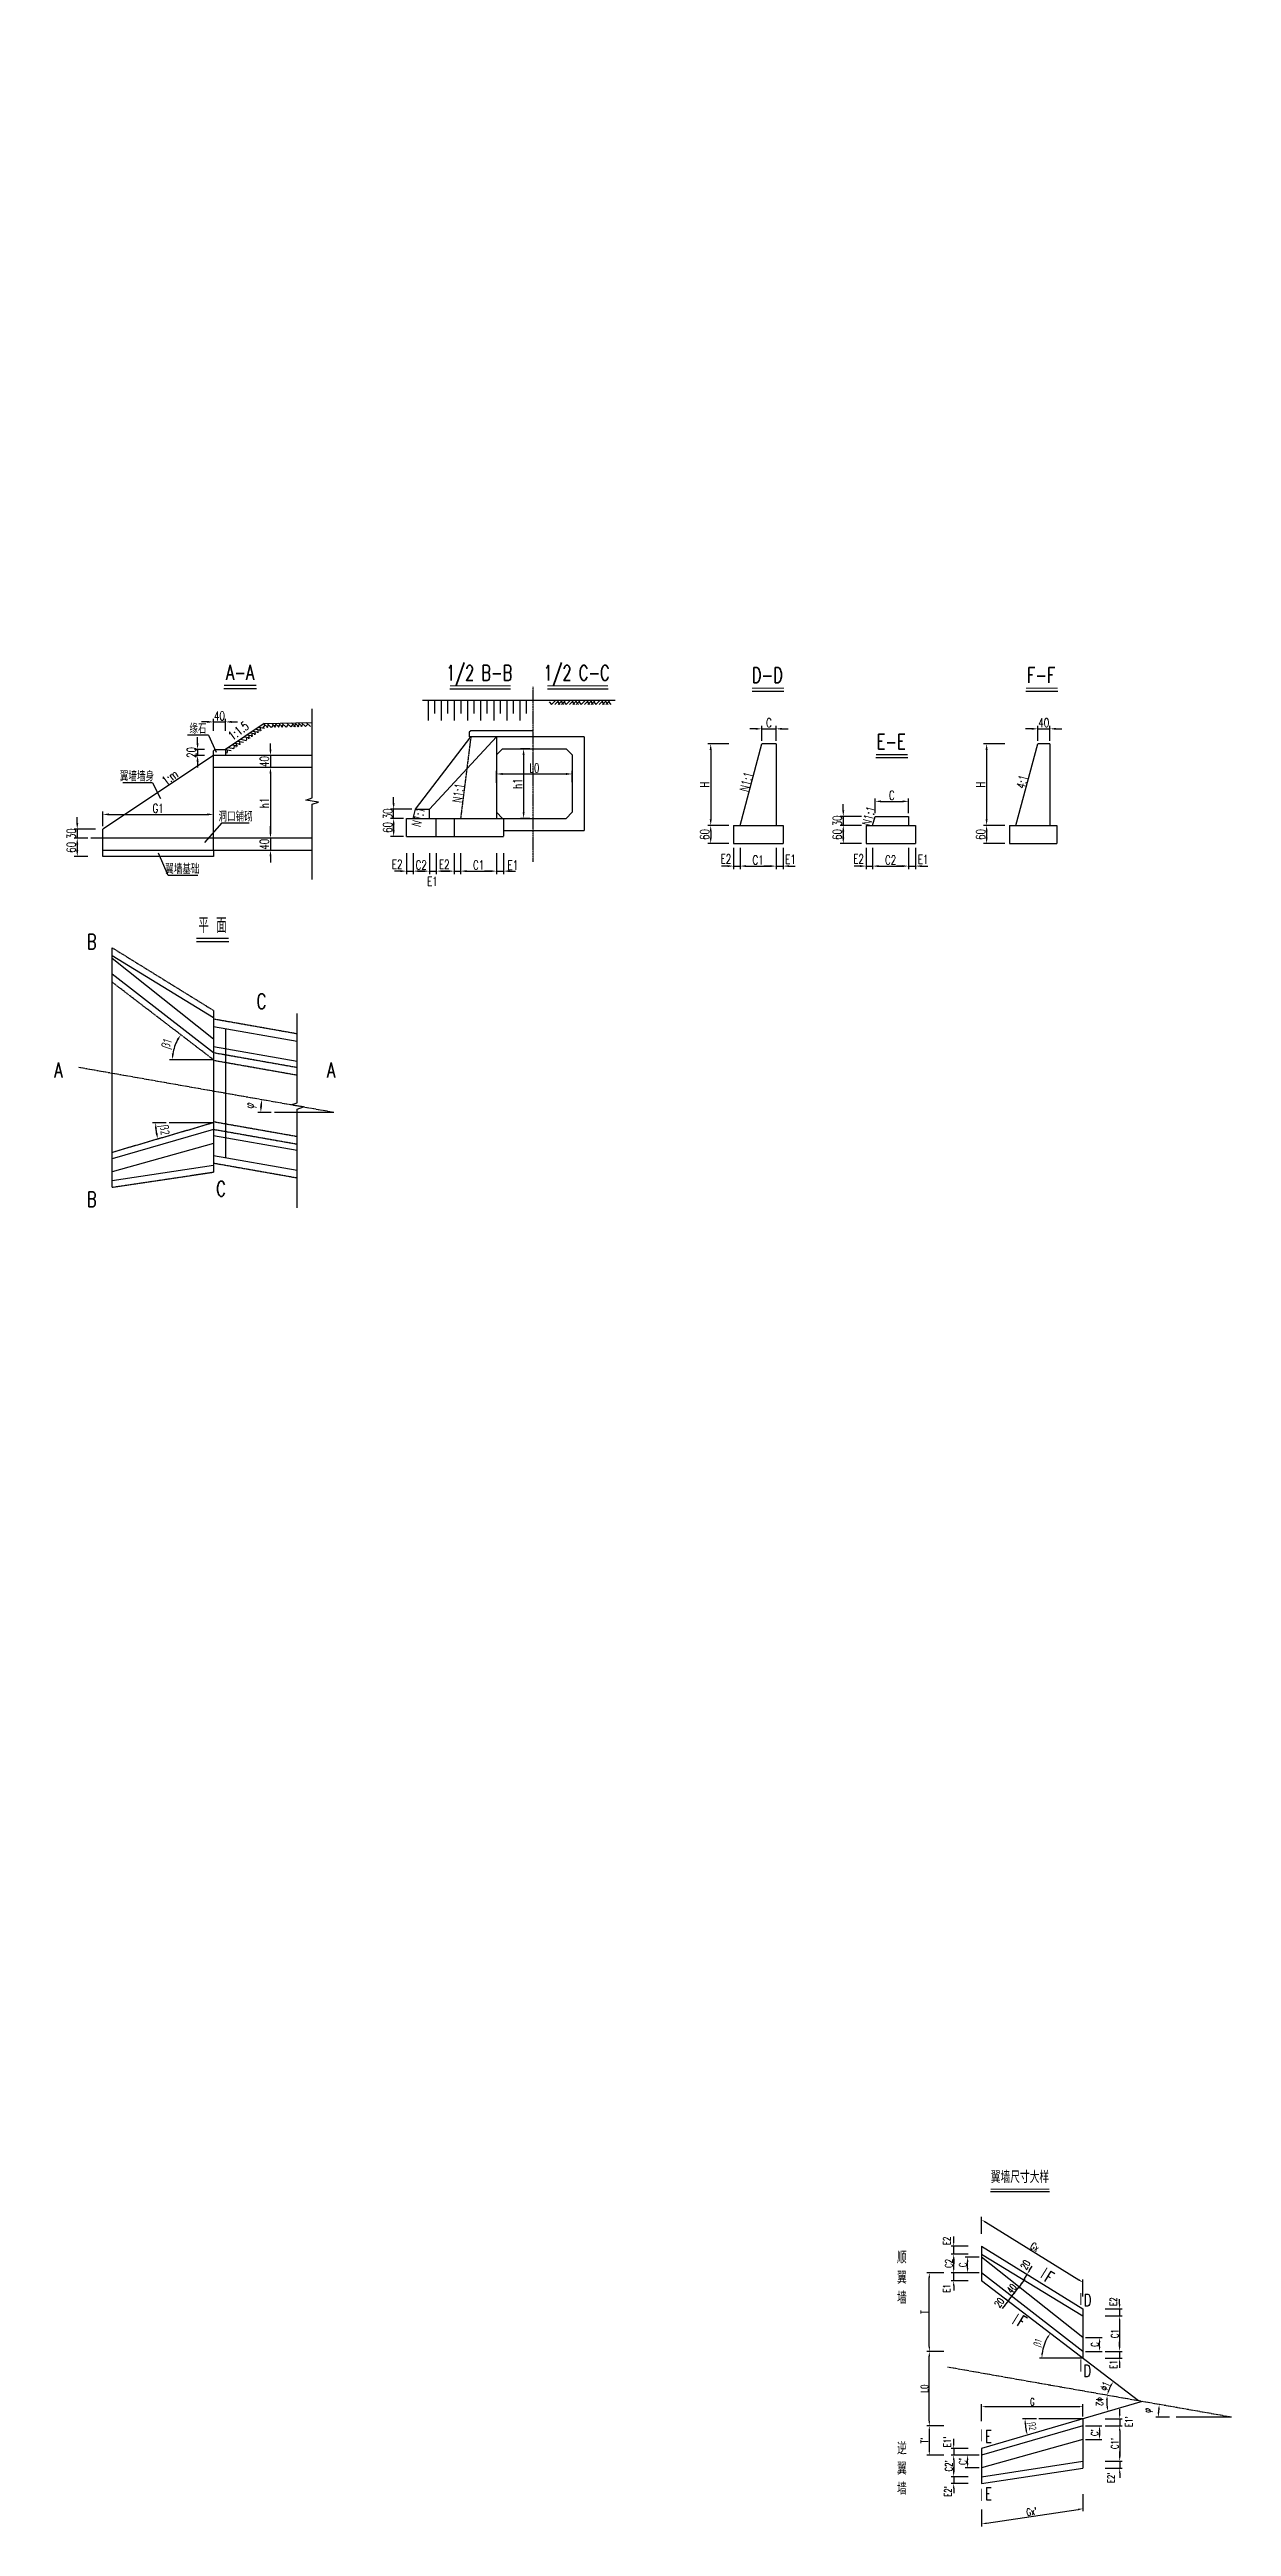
# Model space of a CAD drawing. Header units: millimetres. Extents: x -2053 to 14440, y -8588 to 380.
# Drawn here: x -2053 to 1856, y -7816 to 380 of the extents above; entities that cross this region are included whole.
import ezdxf
from ezdxf.enums import TextEntityAlignment as Align

# ---------------------------------------------------------------- set-up
doc = ezdxf.new("R2010")
doc.units = ezdxf.units.MM
doc.header["$LTSCALE"] = 0.25
doc.linetypes.add('ACAD_ISO02W100', pattern=[15, 12, -3])
doc.linetypes.add('ACAD_ISO04W100', pattern=[30, 24, -3, 0, -3])
for name, color, linetype in [('中心线', 3, 'ACAD_ISO04W100'), ('地面线', 15, 'Continuous'), ('文字', 7, 'Continuous'), ('次轮廓线', 7, 'Continuous'), ('虚线', 2, 'ACAD_ISO02W100'), ('轮廓线', 1, 'Continuous')]:
    doc.layers.add(name, color=color, linetype=linetype)
doc.styles.get("Standard").update_dxf_attribs({"font": 'simplex1.shx', "width": 0.7, "bigfont": 'hztxt.shx'})
doc.dimstyles.new('1v80', dxfattribs={"dimscale": 8, "dimtxt": 3, "dimasz": 2, "dimexe": 1, "dimexo": 1, "dimgap": 0.5, "dimtad": 1, "dimdec": 1, "dimzin": 9, "dimdsep": 46, "dimtxsty": 'Standard', "dimcen": 0.5, "dimclrd": 256, "dimclre": 256, "dimclrt": 256, "dimadec": 1, "dimazin": 2, "dimtfac": 1, "dimtdec": 1, "dimtix": 1, "dimtmove": 2, "dimatfit": 3, "dimfxl": 0, "dimtolj": 1, "dimtzin": 0, "dimlwd": -1, "dimlwe": -1, "dimarcsym": 0})
doc.dimstyles.get("Standard").update_dxf_attribs({"dimscale": 10, "dimtxt": 3, "dimasz": 2, "dimexe": 1, "dimexo": 1, "dimgap": 0.5, "dimtad": 1, "dimdec": 1, "dimzin": 9, "dimdsep": 46, "dimtxsty": 'Standard', "dimcen": 0.5, "dimclrd": 256, "dimclre": 256, "dimclrt": 256, "dimadec": 1, "dimazin": 2, "dimtfac": 1, "dimtdec": 1, "dimtix": 1, "dimtmove": 2, "dimatfit": 3, "dimfxl": 0, "dimtolj": 1, "dimtzin": 0, "dimlwd": -1, "dimlwe": -1, "dimarcsym": 0})

msp = doc.modelspace()

# ---------------------------------------------------------------- texts
at = {"layer": '文字', "width": 0.7}
for s, height, p in [('¡', 3, (867.95, 378.81)), ('¡', 3, (873.59, 345.18)), ('缘石', 30, (-1562.36, -1868.5)), ('翼墙墙身', 30, (-1764.18, -2025.68)), ('洞口铺砌', 30, (-1437.88, -2158.83)), ('翼墙基础', 30, (-1613.94, -2332.33)), ('B', 50, (-1913.57, -2572.03)), ('C', 50, (-1352.29, -2769.06)), ('A', 50, (-2023.69, -2996.58)), ('A', 50, (-1122.09, -2996.58)), ('B', 50, (-1913.57, -3424.1)), ('C', 50, (-1486.08, -3389.63)), ('D', 40, (1380.32, -7066.91)), ('D', 40, (1378.77, -7301.07)), ('E', 40, (1052.18, -7517.7)), ('E', 40, (1052.18, -7707.47))]:
    msp.add_text(s, height=height, dxfattribs=at).set_placement(p, align=Align.MIDDLE_CENTER)
for s, height, p in [('A-A', 50, (-1422.84, -1720.69)), ('1/2 B-B', 50, (-632.2, -1722.23)), ('1/2 C-C', 50, (-309.99, -1722.23)), ('D-D', 50, (321.09, -1729.75)), ('F-F', 50, (1226.76, -1729.75)), ('E-E', 50, (730.55, -1949.75)), ('平 面', 50, (-1514.21, -2557.87)), ('翼墙尺寸大样', 40, (1156.65, -6691.71))]:
    msp.add_text(s, height=height, dxfattribs=at).set_placement(p, align=Align.BOTTOM_CENTER)
for s, height, rotation, p in [('1:1.5', 30, 36.928227, (-1428.55, -1874.2)), ('1:m', 30, 36.928227, (-1655.1, -2027.88)), ('N1:1', 30, 75.105754, (251.59, -2042.67)), ('4:1', 30, 75.105754, (1164.25, -2042.67)), ('N1:1', 30, 81.508586, (-701.23, -2079.69)), ('N1:1', 30, 75.105754, (656.85, -2156.18)), ('N1:1', 30, 75.105754, (-833.27, -2159.16)), ('F', 40, 328.252592, (1253.22, -6991.26)), ('F', 40, 328.252592, (1162.61, -7137.7))]:
    msp.add_text(s, height=height, rotation=rotation, dxfattribs=at).set_placement(p, align=Align.MIDDLE_CENTER)
at = {"layer": '文字', "char_height": 40, "width": 37.1996, "attachment_point": 1}
for s, insert in [('顺翼墙', (750, -6905.87)), ('逆翼墙', (750, -7537.53))]:
    msp.add_mtext(s, dxfattribs=dict(at, insert=insert))

# ---------------------------------------------------------------- blocks, each defined once
blk = doc.blocks.new('*D18')
at = {"layer": 'Defpoints', "color": 0}
for p in [(-1846.2, -2705.9), (-1634.3, -2905.2), (-1589.2, -2962.6), (-1511.1, -2962.6), (-1511.1, -2962.6)]:
    blk.add_point(p, dxfattribs=at)
at = {"layer": '次轮廓线'}
blk.add_line((-1599.2, -2962.6), (-1657, -2962.6), dxfattribs=at)
blk.add_arc((-1511.1, -2962.6), 135.9, 150.98402, 171.56292, dxfattribs=at)
for points in [[(-1642.2, -2942.9), (-1648.9, -2942.4), (-1647, -2962.6)], [(-1632.7, -2894.8), (-1627.2, -2898.4), (-1619, -2879.9)]]:
    blk.add_solid(points, dxfattribs=at)
at = {"layer": '次轮廓线', "insert": (-1662.6, -2911.2), "char_height": 30, "attachment_point": 5, "rotation": 71.27347}
blk.add_mtext('\\A1;β1', dxfattribs=at)
blk = doc.blocks.new('*D19')
at = {"layer": 'Defpoints', "color": 0}
for p in [(-1701.8, -3189.2), (-1657.1, -3170.9), (-1511.1, -3170.9), (-1511.1, -3170.9), (-1846.2, -3269.4)]:
    blk.add_point(p, dxfattribs=at)
at = {"layer": '次轮廓线'}
blk.add_line((-1667.1, -3170.9), (-1712.6, -3170.9), dxfattribs=at)
blk.add_arc((-1511.1, -3170.9), 191.6, 185.98422, 190.38201, dxfattribs=at)
for points in [[(-1704.9, -3191.1), (-1698.3, -3190.7), (-1702.6, -3170.9)], [(-1696.3, -3204.7), (-1702.8, -3206.2), (-1694.9, -3224.9)]]:
    blk.add_solid(points, dxfattribs=at)
at = {"layer": '次轮廓线', "insert": (-1676.9, -3194.8), "char_height": 30, "attachment_point": 5, "rotation": 278.18311}
blk.add_mtext('\\A1;β2', dxfattribs=at)
blk = doc.blocks.new('*D20')
at = {"layer": 'Defpoints', "color": 0}
for p in [(-1958.3, -2987.9), (-1353, -3108.9), (-1309.7, -3137), (-1112.8, -3137), (-1112.8, -3137)]:
    blk.add_point(p, dxfattribs=at)
at = {"layer": '次轮廓线'}
blk.add_line((-1319.7, -3137), (-1364.7, -3137), dxfattribs=at)
blk.add_arc((-1112.8, -3137), 241.9, 174.73881, 175.26119, dxfattribs=at)
for points in [[(-1357, -3114.4), (-1350.3, -3115.2), (-1351, -3095)], [(-1350.5, -3117.1), (-1357.2, -3116.9), (-1354.7, -3137)]]:
    blk.add_solid(points, dxfattribs=at)
at = {"layer": '次轮廓线', "insert": (-1388.4, -3114.1), "char_height": 30, "attachment_point": 5, "rotation": 85.26367}
blk.add_mtext('\\A1;φ', dxfattribs=at)
blk = doc.blocks.new('*D21')
at = {"layer": 'Defpoints', "color": 0}
for p in [(1030, -7002.7), (1241.9, -7202), (1287, -7259.3), (1365.1, -7259.3), (1549.2, -7400.4)]:
    blk.add_point(p, dxfattribs=at)
at = {"layer": '次轮廓线'}
blk.add_line((1277.1, -7259.3), (1221.1, -7259.3), dxfattribs=at)
blk.add_arc((1365.1, -7259.3), 135.9, 149.2944, 173.25254, dxfattribs=at)
for points in [[(1246, -7188.4), (1250.4, -7191.4), (1257.2, -7176.7)], [(1232.8, -7243.5), (1227.4, -7243.2), (1229.1, -7259.3)]]:
    blk.add_solid(points, dxfattribs=at)
at = {"layer": '次轮廓线', "insert": (1218.1, -7209.5), "char_height": 24, "attachment_point": 5, "rotation": 71.27347}
blk.add_mtext('\\A1;β1', dxfattribs=at)
blk = doc.blocks.new('*D22')
at = {"layer": 'Defpoints', "color": 0}
for p in [(1561.2, -7402.5), (1174.4, -7478.3), (1219, -7460.1), (1365.1, -7460.1), (1030, -7558.5)]:
    blk.add_point(p, dxfattribs=at)
at = {"layer": '次轮廓线'}
blk.add_line((1211, -7460.1), (1165.5, -7460.1), dxfattribs=at)
blk.add_arc((1365.1, -7460.1), 191.6, 184.78659, 191.57964, dxfattribs=at)
for points in [[(1171.5, -7476.2), (1176.8, -7476), (1173.5, -7460.1)], [(1180, -7497.9), (1174.8, -7499.2), (1181.3, -7514.1)]]:
    blk.add_solid(points, dxfattribs=at)
at = {"layer": '次轮廓线', "insert": (1194.5, -7484.6), "char_height": 24, "attachment_point": 5, "rotation": 278.18311}
blk.add_mtext('\\A1;β2', dxfattribs=at)
blk = doc.blocks.new('*D23')
at = {"layer": 'Defpoints', "color": 0}
for p in [(1030, -7002.7), (917.8, -7289), (1456.7, -7350.5), (1549.2, -7400.4), (1856.2, -7454.5)]:
    blk.add_point(p, dxfattribs=at)
at = {"layer": '次轮廓线'}
blk.add_arc((1549.2, -7400.4), 105.1, 151.27887, 161.26807, dxfattribs=at)
for points in [[(1452.2, -7367.3), (1447.1, -7366), (1445.7, -7382.1)], [(1454.8, -7348.4), (1459.3, -7351.3), (1465.8, -7336.5)]]:
    blk.add_solid(points, dxfattribs=at)
at = {"layer": '次轮廓线', "insert": (1438.2, -7351.6), "char_height": 24, "attachment_point": 5, "rotation": 66.27347}
blk.add_mtext('\\A1;Φ1', dxfattribs=at)
blk = doc.blocks.new('*D24')
at = {"layer": 'Defpoints', "color": 0}
for p in [(917.8, -7289), (1444.9, -7418), (1561.2, -7402.5), (1856.2, -7454.5), (1030, -7558.5)]:
    blk.add_point(p, dxfattribs=at)
at = {"layer": '次轮廓线'}
blk.add_arc((1561.2, -7402.5), 117.3, 177.82266, 188.54357, dxfattribs=at)
for points in [[(1441.3, -7397.7), (1446.7, -7398.3), (1445.7, -7382.1)], [(1447.8, -7419.3), (1442.6, -7420.5), (1448.7, -7435.5)]]:
    blk.add_solid(points, dxfattribs=at)
at = {"layer": '次轮廓线', "insert": (1420.4, -7402.9), "char_height": 24, "attachment_point": 5, "rotation": 270.15449}
blk.add_mtext('\\A1;Φ2', dxfattribs=at)
blk = doc.blocks.new('*D25')
at = {"layer": 'Defpoints', "color": 0}
for p in [(1010.7, -7305.4), (1616, -7426.4), (1659.3, -7454.5), (1856.2, -7454.5), (1856.2, -7454.5)]:
    blk.add_point(p, dxfattribs=at)
at = {"layer": '次轮廓线'}
blk.add_line((1651.3, -7454.5), (1606.4, -7454.5), dxfattribs=at)
blk.add_arc((1856.2, -7454.5), 241.9, 173.79066, 176.20934, dxfattribs=at)
for points in [[(1617.5, -7438.6), (1612.2, -7438.4), (1614.4, -7454.5)], [(1613.1, -7428), (1618.4, -7428.7), (1618, -7412.5)]]:
    blk.add_solid(points, dxfattribs=at)
at = {"layer": '次轮廓线', "insert": (1580.6, -7431.7), "char_height": 24, "attachment_point": 5, "rotation": 85.26367}
blk.add_mtext('\\A1;φ', dxfattribs=at)
blk = doc.blocks.new('*D26')
at = {"layer": 'Defpoints', "color": 0}
for p in [(1365.1, -7419.5), (1365.1, -7460.1), (1030, -7558.5)]:
    blk.add_point(p, dxfattribs=at)
at = {"layer": '次轮廓线'}
for p, q in [((1030, -7467.5), (1030, -7411.5)), ((1046, -7419.5), (1349.1, -7419.5)), ((1365.1, -7452.1), (1365.1, -7411.5))]:
    blk.add_line(p, q, dxfattribs=at)
for points in [[(1046, -7416.8), (1046, -7422.2), (1030, -7419.5)], [(1349.1, -7416.8), (1349.1, -7422.2), (1365.1, -7419.5)]]:
    blk.add_solid(points, dxfattribs=at)
at = {"layer": '次轮廓线', "insert": (1197.5, -7403.5), "char_height": 24, "attachment_point": 5}
blk.add_mtext('\\A1;G', dxfattribs=at)
blk = doc.blocks.new('*D27')
at = {"layer": 'Defpoints', "color": 0}
for p in [(1365.1, -7482.8), (856.8, -7579.8), (1030, -7579.8)]:
    blk.add_point(p, dxfattribs=at)
at = {"layer": '次轮廓线'}
for p, q in [((904.8, -7482.8), (848.8, -7482.8)), ((856.8, -7498.8), (856.8, -7563.8)), ((904.8, -7579.8), (848.8, -7579.8))]:
    blk.add_line(p, q, dxfattribs=at)
for points in [[(854.2, -7498.8), (859.5, -7498.8), (856.8, -7482.8)], [(854.2, -7563.8), (859.5, -7563.8), (856.8, -7579.8)]]:
    blk.add_solid(points, dxfattribs=at)
at = {"layer": '次轮廓线', "insert": (840.8, -7531.3), "char_height": 24, "attachment_point": 5, "rotation": 90}
blk.add_mtext("\\A1;T'", dxfattribs=at)
blk = doc.blocks.new('*D28')
at = {"layer": 'Defpoints', "color": 0}
for p in [(937.5, -7579.8), (1030, -7558.5), (1030, -7579.8)]:
    blk.add_point(p, dxfattribs=at)
at = {"layer": '次轮廓线'}
for p, q in [((937.5, -7542.5), (937.5, -7526.5)), ((985.5, -7558.5), (929.5, -7558.5)), ((985.5, -7579.8), (929.5, -7579.8)), ((937.5, -7558.5), (937.5, -7579.8)), ((937.5, -7595.8), (937.5, -7611.8))]:
    blk.add_line(p, q, dxfattribs=at)
for points in [[(934.8, -7542.5), (940.1, -7542.5), (937.5, -7558.5)], [(934.8, -7595.8), (940.1, -7595.8), (937.5, -7579.8)]]:
    blk.add_solid(points, dxfattribs=at)
at = {"layer": '次轮廓线', "insert": (916.2, -7536.1), "char_height": 24, "attachment_point": 5, "rotation": 90}
blk.add_mtext("\\A1;E1'", dxfattribs=at)
blk = doc.blocks.new('*D29')
at = {"layer": 'Defpoints', "color": 0}
for p in [(1030, -7579.8), (937.5, -7651.2), (1030, -7651.2)]:
    blk.add_point(p, dxfattribs=at)
at = {"layer": '次轮廓线'}
for p, q in [((985.5, -7579.8), (929.5, -7579.8)), ((937.5, -7595.8), (937.5, -7635.2)), ((985.5, -7651.2), (929.5, -7651.2))]:
    blk.add_line(p, q, dxfattribs=at)
for points in [[(934.8, -7595.8), (940.1, -7595.8), (937.5, -7579.8)], [(934.8, -7635.2), (940.1, -7635.2), (937.5, -7651.2)]]:
    blk.add_solid(points, dxfattribs=at)
at = {"layer": '次轮廓线', "insert": (921.5, -7615.5), "char_height": 24, "attachment_point": 5, "rotation": 90}
blk.add_mtext("\\A1;C2'", dxfattribs=at)
blk = doc.blocks.new('*D30')
at = {"layer": 'Defpoints', "color": 0}
for p in [(937.5, -7673.7), (1030, -7651.2), (1030, -7673.7)]:
    blk.add_point(p, dxfattribs=at)
at = {"layer": '次轮廓线'}
for p, q in [((937.5, -7635.2), (937.5, -7619.2)), ((985.5, -7651.2), (929.5, -7651.2)), ((985.5, -7673.7), (929.5, -7673.7)), ((937.5, -7651.2), (937.5, -7673.7)), ((937.5, -7689.7), (937.5, -7705.7))]:
    blk.add_line(p, q, dxfattribs=at)
for points in [[(934.8, -7635.2), (940.1, -7635.2), (937.5, -7651.2)], [(934.8, -7689.7), (940.1, -7689.7), (937.5, -7673.7)]]:
    blk.add_solid(points, dxfattribs=at)
at = {"layer": '次轮廓线', "insert": (918.5, -7700.4), "char_height": 24, "attachment_point": 5, "rotation": 90}
blk.add_mtext("\\A1;E2'", dxfattribs=at)
blk = doc.blocks.new('*D31')
at = {"layer": 'Defpoints', "color": 0}
for p in [(983.5, -7579.8), (1030, -7579.8), (1030, -7622.3)]:
    blk.add_point(p, dxfattribs=at)
at = {"layer": '次轮廓线'}
for p, q in [((1022, -7579.8), (975.5, -7579.8)), ((1022, -7622.3), (975.5, -7622.3)), ((983.5, -7606.3), (983.5, -7595.8))]:
    blk.add_line(p, q, dxfattribs=at)
for points in [[(980.8, -7595.8), (986.1, -7595.8), (983.5, -7579.8)], [(980.8, -7606.3), (986.1, -7606.3), (983.5, -7622.3)]]:
    blk.add_solid(points, dxfattribs=at)
at = {"layer": '次轮廓线', "insert": (967.5, -7601), "char_height": 24, "attachment_point": 5, "rotation": 90}
blk.add_mtext("\\A1;C'", dxfattribs=at)
blk = doc.blocks.new('*D32')
at = {"layer": 'Defpoints', "color": 0}
for p in [(1030, -7673.7), (1365.1, -7623.3), (1365.1, -7757.5)]:
    blk.add_point(p, dxfattribs=at)
at = {"layer": '次轮廓线'}
for p, q in [((1030, -7760), (1030, -7816)), ((1045.8, -7805.5), (1349.3, -7759.9)), ((1365.1, -7709.6), (1365.1, -7765.6))]:
    blk.add_line(p, q, dxfattribs=at)
for points in [[(1348.9, -7757.3), (1349.7, -7762.5), (1365.1, -7757.5)], [(1045.4, -7802.9), (1046.2, -7808.1), (1030, -7807.9)]]:
    blk.add_solid(points, dxfattribs=at)
at = {"layer": '次轮廓线', "insert": (1195.2, -7766.9), "char_height": 24, "attachment_point": 5, "rotation": 8.54526}
blk.add_mtext("\\A1;Gx'", dxfattribs=at)
blk = doc.blocks.new('*D33')
at = {"layer": 'Defpoints', "color": 0}
for p in [(1365.1, -7460.1), (1365.1, -7482.8), (1486.6, -7482.8)]:
    blk.add_point(p, dxfattribs=at)
at = {"layer": '次轮廓线'}
for p, q in [((1486.6, -7444.1), (1486.6, -7428.1)), ((1438.6, -7460.1), (1494.6, -7460.1)), ((1438.6, -7482.8), (1494.6, -7482.8)), ((1486.6, -7460.1), (1486.6, -7482.8)), ((1486.6, -7498.8), (1486.6, -7514.8))]:
    blk.add_line(p, q, dxfattribs=at)
for points in [[(1484, -7444.1), (1489.3, -7444.1), (1486.6, -7460.1)], [(1484, -7498.8), (1489.3, -7498.8), (1486.6, -7482.8)]]:
    blk.add_solid(points, dxfattribs=at)
at = {"layer": '次轮廓线', "insert": (1517.2, -7469.1), "char_height": 24, "attachment_point": 5, "rotation": 90}
blk.add_mtext("\\A1;E1'", dxfattribs=at)
blk = doc.blocks.new('*D34')
at = {"layer": 'Defpoints', "color": 0}
for p in [(1365.1, -7482.8), (1365.1, -7600), (1486.6, -7600)]:
    blk.add_point(p, dxfattribs=at)
at = {"layer": '次轮廓线'}
for p, q in [((1438.6, -7482.8), (1494.6, -7482.8)), ((1486.6, -7498.8), (1486.6, -7584)), ((1438.6, -7600), (1494.6, -7600))]:
    blk.add_line(p, q, dxfattribs=at)
for points in [[(1484, -7498.8), (1489.3, -7498.8), (1486.6, -7482.8)], [(1484, -7584), (1489.3, -7584), (1486.6, -7600)]]:
    blk.add_solid(points, dxfattribs=at)
at = {"layer": '次轮廓线', "insert": (1470.6, -7541.4), "char_height": 24, "attachment_point": 5, "rotation": 90}
blk.add_mtext("\\A1;C1'", dxfattribs=at)
blk = doc.blocks.new('*D35')
at = {"layer": 'Defpoints', "color": 0}
for p in [(1365.1, -7600), (1365.1, -7623.3), (1486.6, -7623.3)]:
    blk.add_point(p, dxfattribs=at)
at = {"layer": '次轮廓线'}
for p, q in [((1438.6, -7600), (1494.6, -7600)), ((1486.6, -7584), (1486.6, -7568)), ((1486.6, -7600), (1486.6, -7623.3)), ((1438.6, -7623.3), (1494.6, -7623.3)), ((1486.6, -7639.3), (1486.6, -7655.3))]:
    blk.add_line(p, q, dxfattribs=at)
for points in [[(1484, -7584), (1489.3, -7584), (1486.6, -7600)], [(1484, -7639.3), (1489.3, -7639.3), (1486.6, -7623.3)]]:
    blk.add_solid(points, dxfattribs=at)
at = {"layer": '次轮廓线', "insert": (1457.9, -7655.1), "char_height": 24, "attachment_point": 5, "rotation": 90}
blk.add_mtext("\\A1;E2'", dxfattribs=at)
blk = doc.blocks.new('*D36')
at = {"layer": 'Defpoints', "color": 0}
for p in [(1365.1, -7482.8), (1365.1, -7528.3), (1419.9, -7528.3)]:
    blk.add_point(p, dxfattribs=at)
at = {"layer": '次轮廓线'}
for p, q in [((1373.1, -7482.8), (1427.9, -7482.8)), ((1373.1, -7528.3), (1427.9, -7528.3)), ((1419.9, -7498.8), (1419.9, -7512.3))]:
    blk.add_line(p, q, dxfattribs=at)
for points in [[(1417.2, -7498.8), (1422.5, -7498.8), (1419.9, -7482.8)], [(1417.2, -7512.3), (1422.5, -7512.3), (1419.9, -7528.3)]]:
    blk.add_solid(points, dxfattribs=at)
at = {"layer": '次轮廓线', "insert": (1403.9, -7505.5), "char_height": 24, "attachment_point": 5, "rotation": 90}
blk.add_mtext("\\A1;C'", dxfattribs=at)
blk = doc.blocks.new('*D37')
at = {"layer": 'Defpoints', "color": 0}
for p in [(856.8, -7236.6), (1365.1, -7236.6), (1365.1, -7482.8)]:
    blk.add_point(p, dxfattribs=at)
at = {"layer": '次轮廓线'}
for p, q in [((904.8, -7236.6), (848.8, -7236.6)), ((856.8, -7466.8), (856.8, -7252.6)), ((904.8, -7482.8), (848.8, -7482.8))]:
    blk.add_line(p, q, dxfattribs=at)
for points in [[(854.2, -7252.6), (859.5, -7252.6), (856.8, -7236.6)], [(854.2, -7466.8), (859.5, -7466.8), (856.8, -7482.8)]]:
    blk.add_solid(points, dxfattribs=at)
at = {"layer": '次轮廓线', "insert": (840.8, -7359.7), "char_height": 24, "attachment_point": 5, "rotation": 90}
blk.add_mtext('\\A1;L0', dxfattribs=at)
blk = doc.blocks.new('*D38')
at = {"layer": 'Defpoints', "color": 0}
for p in [(856.8, -6976.6), (1030, -6976.6), (1365.1, -7236.6)]:
    blk.add_point(p, dxfattribs=at)
at = {"layer": '次轮廓线'}
for p, q in [((904.8, -6976.6), (848.8, -6976.6)), ((856.8, -7220.6), (856.8, -6992.6)), ((904.8, -7236.6), (848.8, -7236.6))]:
    blk.add_line(p, q, dxfattribs=at)
for points in [[(854.2, -6992.6), (859.5, -6992.6), (856.8, -6976.6)], [(854.2, -7220.6), (859.5, -7220.6), (856.8, -7236.6)]]:
    blk.add_solid(points, dxfattribs=at)
at = {"layer": '次轮廓线', "insert": (840.8, -7106.6), "char_height": 24, "attachment_point": 5, "rotation": 90}
blk.add_mtext('\\A1;T', dxfattribs=at)
blk = doc.blocks.new('*D39')
at = {"layer": 'Defpoints', "color": 0}
for p in [(937.5, -6976.6), (1030, -6976.6), (1030, -7002.7)]:
    blk.add_point(p, dxfattribs=at)
at = {"layer": '次轮廓线'}
for p, q in [((937.5, -6960.6), (937.5, -6944.6)), ((985.5, -6976.6), (929.5, -6976.6)), ((985.5, -7002.7), (929.5, -7002.7)), ((937.5, -7002.7), (937.5, -6976.6)), ((937.5, -7018.7), (937.5, -7034.7))]:
    blk.add_line(p, q, dxfattribs=at)
for points in [[(934.8, -6960.6), (940.1, -6960.6), (937.5, -6976.6)], [(934.8, -7018.7), (940.1, -7018.7), (937.5, -7002.7)]]:
    blk.add_solid(points, dxfattribs=at)
at = {"layer": '次轮廓线', "insert": (914.1, -7027.9), "char_height": 24, "attachment_point": 5, "rotation": 90}
blk.add_mtext('\\A1;E1', dxfattribs=at)
blk = doc.blocks.new('*D40')
at = {"layer": 'Defpoints', "color": 0}
for p in [(937.5, -6914.6), (1030, -6914.6), (1030, -6976.6)]:
    blk.add_point(p, dxfattribs=at)
at = {"layer": '次轮廓线'}
for p, q in [((985.5, -6914.6), (929.5, -6914.6)), ((937.5, -6960.6), (937.5, -6930.6)), ((985.5, -6976.6), (929.5, -6976.6))]:
    blk.add_line(p, q, dxfattribs=at)
for points in [[(934.8, -6930.6), (940.1, -6930.6), (937.5, -6914.6)], [(934.8, -6960.6), (940.1, -6960.6), (937.5, -6976.6)]]:
    blk.add_solid(points, dxfattribs=at)
at = {"layer": '次轮廓线', "insert": (921.5, -6945.6), "char_height": 24, "attachment_point": 5, "rotation": 90}
blk.add_mtext('\\A1;C2', dxfattribs=at)
blk = doc.blocks.new('*D41')
at = {"layer": 'Defpoints', "color": 0}
for p in [(937.5, -6888.8), (1030, -6888.8), (1030, -6914.6)]:
    blk.add_point(p, dxfattribs=at)
at = {"layer": '次轮廓线'}
for p, q in [((937.5, -6872.8), (937.5, -6856.8)), ((985.5, -6888.8), (929.5, -6888.8)), ((985.5, -6914.6), (929.5, -6914.6)), ((937.5, -6914.6), (937.5, -6888.8)), ((937.5, -6930.6), (937.5, -6946.6))]:
    blk.add_line(p, q, dxfattribs=at)
for points in [[(934.8, -6872.8), (940.1, -6872.8), (937.5, -6888.8)], [(934.8, -6930.6), (940.1, -6930.6), (937.5, -6914.6)]]:
    blk.add_solid(points, dxfattribs=at)
at = {"layer": '次轮廓线', "insert": (914.7, -6871), "char_height": 24, "attachment_point": 5, "rotation": 90}
blk.add_mtext('\\A1;E2', dxfattribs=at)
blk = doc.blocks.new('*D42')
at = {"layer": 'Defpoints', "color": 0}
for p in [(983.5, -6924.4), (1030, -6924.4), (1030, -6976.6)]:
    blk.add_point(p, dxfattribs=at)
at = {"layer": '次轮廓线'}
for p, q in [((1022, -6924.4), (975.5, -6924.4)), ((983.5, -6960.6), (983.5, -6940.4)), ((1022, -6976.6), (975.5, -6976.6))]:
    blk.add_line(p, q, dxfattribs=at)
for points in [[(980.8, -6940.4), (986.1, -6940.4), (983.5, -6924.4)], [(980.8, -6960.6), (986.1, -6960.6), (983.5, -6976.6)]]:
    blk.add_solid(points, dxfattribs=at)
at = {"layer": '次轮廓线', "insert": (967.5, -6950.5), "char_height": 24, "attachment_point": 5, "rotation": 90}
blk.add_mtext('\\A1;C', dxfattribs=at)
blk = doc.blocks.new('*D43')
at = {"layer": 'Defpoints', "color": 0}
for p in [(1030, -6888.8), (1365.1, -7008.4), (1365.1, -7096.1)]:
    blk.add_point(p, dxfattribs=at)
at = {"layer": '次轮廓线'}
for p, q in [((1030, -6847.7), (1030, -6791.7)), ((1043.6, -6809.5), (1351.5, -7000)), ((1365.1, -7055), (1365.1, -6999))]:
    blk.add_line(p, q, dxfattribs=at)
for points in [[(1045, -6807.2), (1042.2, -6811.8), (1030, -6801.1)], [(1352.9, -6997.7), (1350.1, -7002.3), (1365.1, -7008.4)]]:
    blk.add_solid(points, dxfattribs=at)
at = {"layer": '次轮廓线', "insert": (1206, -6891.1), "char_height": 24, "attachment_point": 5, "rotation": 328.25259}
blk.add_mtext('\\A1;Gx', dxfattribs=at)
blk = doc.blocks.new('*D44')
at = {"layer": 'Defpoints', "color": 0}
for p in [(1117.8, -7069.9), (1130, -7054.2), (1130, -7054.2)]:
    blk.add_point(p, dxfattribs=at)
at = {"layer": '次轮廓线'}
for p, q in [((1139.8, -7041.6), (1149.7, -7028.9)), ((1108, -7082.6), (1098.2, -7095.2)), ((1117.8, -7069.9), (1111.5, -7065)), ((1117.8, -7069.9), (1130, -7054.2)), ((1130, -7054.2), (1123.7, -7049.3))]:
    blk.add_line(p, q, dxfattribs=at)
for points in [[(1137.7, -7039.9), (1142, -7043.2), (1130, -7054.2)], [(1105.9, -7080.9), (1110.1, -7084.2), (1117.8, -7069.9)]]:
    blk.add_solid(points, dxfattribs=at)
at = {"layer": '次轮廓线', "insert": (1088.1, -7075.1), "char_height": 24, "attachment_point": 5, "rotation": 52.18669}
blk.add_mtext('\\A1;20', dxfattribs=at)
blk = doc.blocks.new('*D45')
at = {"layer": 'Defpoints', "color": 0}
for p in [(1154.1, -7023.2), (1156, -7024.7), (1130, -7054.2)]:
    blk.add_point(p, dxfattribs=at)
at = {"layer": '次轮廓线'}
for p, q in [((1130, -7054.2), (1154.1, -7023.2)), ((1154.1, -7023.2), (1147.8, -7018.3)), ((1163.9, -7010.6), (1173.7, -6997.9)), ((1120.2, -7066.8), (1110.4, -7079.5)), ((1130, -7054.2), (1123.7, -7049.3))]:
    blk.add_line(p, q, dxfattribs=at)
for points in [[(1161.8, -7008.9), (1166, -7012.2), (1154.1, -7023.2)], [(1118.1, -7065.2), (1122.3, -7068.5), (1130, -7054.2)]]:
    blk.add_solid(points, dxfattribs=at)
at = {"layer": '次轮廓线', "insert": (1129.4, -7028.9), "char_height": 24, "attachment_point": 5, "rotation": 52.18669}
blk.add_mtext('\\A1;40', dxfattribs=at)
blk = doc.blocks.new('*D46')
at = {"layer": 'Defpoints', "color": 0}
for p in [(1163, -6995.9), (1174.1, -6977.9), (1180.2, -6981.7)]:
    blk.add_point(p, dxfattribs=at)
at = {"layer": '次轮廓线'}
for p, q in [((1188.6, -6968.1), (1197, -6954.5)), ((1160.6, -7013.3), (1152.2, -7026.9)), ((1169.1, -6999.7), (1180.2, -6981.7)), ((1169.1, -6999.7), (1175.9, -7003.9)), ((1180.2, -6981.7), (1187, -6985.9))]:
    blk.add_line(p, q, dxfattribs=at)
for points in [[(1186.3, -6966.7), (1190.9, -6969.5), (1180.2, -6981.7)], [(1158.4, -7011.9), (1162.9, -7014.7), (1169.1, -6999.7)]]:
    blk.add_solid(points, dxfattribs=at)
at = {"layer": '次轮廓线', "insert": (1174.3, -6950), "char_height": 24, "attachment_point": 5, "rotation": 58.25259}
blk.add_mtext('\\A1;20', dxfattribs=at)
blk = doc.blocks.new('*D47')
at = {"layer": 'Defpoints', "color": 0}
for p in [(1365.1, -7096.1), (1365.1, -7119.4), (1486.3, -7119.4)]:
    blk.add_point(p, dxfattribs=at)
at = {"layer": '次轮廓线'}
for p, q in [((1438.3, -7096.1), (1494.3, -7096.1)), ((1438.3, -7119.4), (1494.3, -7119.4)), ((1486.3, -7080.1), (1486.3, -7064.1)), ((1486.3, -7096.1), (1486.3, -7119.4)), ((1486.3, -7135.4), (1486.3, -7151.4))]:
    blk.add_line(p, q, dxfattribs=at)
for points in [[(1483.7, -7080.1), (1489, -7080.1), (1486.3, -7096.1)], [(1483.7, -7135.4), (1489, -7135.4), (1486.3, -7119.4)]]:
    blk.add_solid(points, dxfattribs=at)
at = {"layer": '次轮廓线', "insert": (1465.5, -7072), "char_height": 24, "attachment_point": 5, "rotation": 90}
blk.add_mtext('\\A1;E2', dxfattribs=at)
blk = doc.blocks.new('*D48')
at = {"layer": 'Defpoints', "color": 0}
for p in [(1365.1, -7119.4), (1365.1, -7236.6), (1486.3, -7236.6)]:
    blk.add_point(p, dxfattribs=at)
at = {"layer": '次轮廓线'}
for p, q in [((1438.3, -7119.4), (1494.3, -7119.4)), ((1486.3, -7135.4), (1486.3, -7220.6)), ((1438.3, -7236.6), (1494.3, -7236.6))]:
    blk.add_line(p, q, dxfattribs=at)
for points in [[(1483.7, -7135.4), (1489, -7135.4), (1486.3, -7119.4)], [(1483.7, -7220.6), (1489, -7220.6), (1486.3, -7236.6)]]:
    blk.add_solid(points, dxfattribs=at)
at = {"layer": '次轮廓线', "insert": (1470.3, -7178), "char_height": 24, "attachment_point": 5, "rotation": 90}
blk.add_mtext('\\A1;C1', dxfattribs=at)
blk = doc.blocks.new('*D49')
at = {"layer": 'Defpoints', "color": 0}
for p in [(1365.1, -7236.6), (1365.1, -7259.3), (1486.3, -7259.3)]:
    blk.add_point(p, dxfattribs=at)
at = {"layer": '次轮廓线'}
for p, q in [((1486.3, -7220.6), (1486.3, -7204.6)), ((1438.3, -7236.6), (1494.3, -7236.6)), ((1438.3, -7259.3), (1494.3, -7259.3)), ((1486.3, -7236.6), (1486.3, -7259.3)), ((1486.3, -7275.3), (1486.3, -7291.3))]:
    blk.add_line(p, q, dxfattribs=at)
for points in [[(1483.7, -7220.6), (1489, -7220.6), (1486.3, -7236.6)], [(1483.7, -7275.3), (1489, -7275.3), (1486.3, -7259.3)]]:
    blk.add_solid(points, dxfattribs=at)
at = {"layer": '次轮廓线', "insert": (1466, -7279.9), "char_height": 24, "attachment_point": 5, "rotation": 90}
blk.add_mtext('\\A1;E1', dxfattribs=at)
blk = doc.blocks.new('*D50')
at = {"layer": 'Defpoints', "color": 0}
for p in [(1365.1, -7191.1), (1420.1, -7191.1), (1365.1, -7236.6)]:
    blk.add_point(p, dxfattribs=at)
at = {"layer": '次轮廓线'}
for p, q in [((1373.1, -7191.1), (1428.1, -7191.1)), ((1420.1, -7220.6), (1420.1, -7207.1)), ((1373.1, -7236.6), (1428.1, -7236.6))]:
    blk.add_line(p, q, dxfattribs=at)
for points in [[(1417.4, -7207.1), (1422.8, -7207.1), (1420.1, -7191.1)], [(1417.4, -7220.6), (1422.8, -7220.6), (1420.1, -7236.6)]]:
    blk.add_solid(points, dxfattribs=at)
at = {"layer": '次轮廓线', "insert": (1404.1, -7213.9), "char_height": 24, "attachment_point": 5, "rotation": 90}
blk.add_mtext('\\A1;C', dxfattribs=at)
blk = doc.blocks.new('*D66')
at = {"layer": 'Defpoints', "color": 0}
for p in [(-454.1, -1933.8), (-485.2, -2163.8), (-454.1, -2163.8)]:
    blk.add_point(p, dxfattribs=at)
at = {"layer": '次轮廓线'}
for p, q in [((-464.1, -1933.8), (-495.2, -1933.8)), ((-485.2, -1953.8), (-485.2, -2143.8)), ((-464.1, -2163.8), (-495.2, -2163.8))]:
    blk.add_line(p, q, dxfattribs=at)
for points in [[(-488.6, -1953.8), (-481.9, -1953.8), (-485.2, -1933.8)], [(-488.6, -2143.8), (-481.9, -2143.8), (-485.2, -2163.8)]]:
    blk.add_solid(points, dxfattribs=at)
at = {"layer": '次轮廓线', "insert": (-505.2, -2048.8), "char_height": 30, "attachment_point": 5, "rotation": 90}
blk.add_mtext('\\A1;h1', dxfattribs=at)
blk = doc.blocks.new('*D67')
at = {"layer": 'Defpoints', "color": 0}
for p in [(-851, -2163.8), (-872.5, -2263.8), (-851, -2338.4)]:
    blk.add_point(p, dxfattribs=at)
at = {"layer": '次轮廓线'}
for p, q in [((-872.5, -2278.4), (-872.5, -2348.4)), ((-851, -2278.4), (-851, -2348.4)), ((-892.5, -2338.4), (-912.5, -2338.4)), ((-872.5, -2338.4), (-851, -2338.4)), ((-831, -2338.4), (-811, -2338.4))]:
    blk.add_line(p, q, dxfattribs=at)
for points in [[(-892.5, -2335.1), (-892.5, -2341.7), (-872.5, -2338.4)], [(-831, -2335.1), (-831, -2341.7), (-851, -2338.4)]]:
    blk.add_solid(points, dxfattribs=at)
at = {"layer": '次轮廓线', "insert": (-903.6, -2315.8), "char_height": 30, "attachment_point": 5}
blk.add_mtext('\\A1;E2', dxfattribs=at)
blk = doc.blocks.new('*D68')
at = {"layer": 'Defpoints', "color": 0}
for p in [(-851, -2163.8), (-797, -2163.8), (-797, -2338.4)]:
    blk.add_point(p, dxfattribs=at)
at = {"layer": '次轮廓线'}
for p, q in [((-851, -2278.4), (-851, -2348.4)), ((-797, -2278.4), (-797, -2348.4)), ((-831, -2338.4), (-817, -2338.4))]:
    blk.add_line(p, q, dxfattribs=at)
for points in [[(-831, -2335.1), (-831, -2341.7), (-851, -2338.4)], [(-817, -2335.1), (-817, -2341.7), (-797, -2338.4)]]:
    blk.add_solid(points, dxfattribs=at)
at = {"layer": '次轮廓线', "insert": (-824, -2318.4), "char_height": 30, "attachment_point": 5}
blk.add_mtext('\\A1;C2', dxfattribs=at)
blk = doc.blocks.new('*D69')
at = {"layer": 'Defpoints', "color": 0}
for p in [(-797, -2163.8), (-773.9, -2223.8), (-773.9, -2338.4)]:
    blk.add_point(p, dxfattribs=at)
at = {"layer": '次轮廓线'}
for p, q in [((-797, -2278.4), (-797, -2348.4)), ((-773.9, -2278.4), (-773.9, -2348.4)), ((-817, -2338.4), (-837, -2338.4)), ((-797, -2338.4), (-773.9, -2338.4)), ((-753.9, -2338.4), (-733.9, -2338.4))]:
    blk.add_line(p, q, dxfattribs=at)
for points in [[(-817, -2335.1), (-817, -2341.7), (-797, -2338.4)], [(-753.9, -2335.1), (-753.9, -2341.7), (-773.9, -2338.4)]]:
    blk.add_solid(points, dxfattribs=at)
at = {"layer": '次轮廓线', "insert": (-786.7, -2372.3), "char_height": 30, "attachment_point": 5}
blk.add_mtext('\\A1;E1', dxfattribs=at)
blk = doc.blocks.new('*D70')
at = {"layer": 'Defpoints', "color": 0}
for p in [(-693.7, -2163.8), (-715.3, -2223.8), (-693.7, -2338.4)]:
    blk.add_point(p, dxfattribs=at)
at = {"layer": '次轮廓线'}
for p, q in [((-715.3, -2278.4), (-715.3, -2348.4)), ((-693.7, -2278.4), (-693.7, -2348.4)), ((-735.3, -2338.4), (-755.3, -2338.4)), ((-715.3, -2338.4), (-693.7, -2338.4)), ((-673.7, -2338.4), (-653.7, -2338.4))]:
    blk.add_line(p, q, dxfattribs=at)
for points in [[(-735.3, -2335.1), (-735.3, -2341.7), (-715.3, -2338.4)], [(-673.7, -2335.1), (-673.7, -2341.7), (-693.7, -2338.4)]]:
    blk.add_solid(points, dxfattribs=at)
at = {"layer": '次轮廓线', "insert": (-747.6, -2316.2), "char_height": 30, "attachment_point": 5}
blk.add_mtext('\\A1;E2', dxfattribs=at)
blk = doc.blocks.new('*D71')
at = {"layer": 'Defpoints', "color": 0}
for p in [(-693.7, -2163.8), (-574.7, -2163.8), (-574.7, -2338.4)]:
    blk.add_point(p, dxfattribs=at)
at = {"layer": '次轮廓线'}
for p, q in [((-693.7, -2278.4), (-693.7, -2348.4)), ((-574.7, -2278.4), (-574.7, -2348.4)), ((-673.7, -2338.4), (-594.7, -2338.4))]:
    blk.add_line(p, q, dxfattribs=at)
for points in [[(-673.7, -2335.1), (-673.7, -2341.7), (-693.7, -2338.4)], [(-594.7, -2335.1), (-594.7, -2341.7), (-574.7, -2338.4)]]:
    blk.add_solid(points, dxfattribs=at)
at = {"layer": '次轮廓线', "insert": (-634.2, -2318.4), "char_height": 30, "attachment_point": 5}
blk.add_mtext('\\A1;C1', dxfattribs=at)
blk = doc.blocks.new('*D72')
at = {"layer": 'Defpoints', "color": 0}
for p in [(-574.7, -2163.8), (-551.7, -2223.8), (-551.7, -2338.4)]:
    blk.add_point(p, dxfattribs=at)
at = {"layer": '次轮廓线'}
for p, q in [((-574.7, -2278.4), (-574.7, -2348.4)), ((-551.7, -2278.4), (-551.7, -2348.4)), ((-594.7, -2338.4), (-614.7, -2338.4)), ((-574.7, -2338.4), (-551.7, -2338.4)), ((-531.7, -2338.4), (-511.7, -2338.4))]:
    blk.add_line(p, q, dxfattribs=at)
for points in [[(-594.7, -2335.1), (-594.7, -2341.7), (-574.7, -2338.4)], [(-531.7, -2335.1), (-531.7, -2341.7), (-551.7, -2338.4)]]:
    blk.add_solid(points, dxfattribs=at)
at = {"layer": '次轮廓线', "insert": (-520.7, -2318.6), "char_height": 30, "attachment_point": 5}
blk.add_mtext('\\A1;E1', dxfattribs=at)
blk = doc.blocks.new('*D73')
at = {"layer": 'Defpoints', "color": 0}
for p in [(-915.1, -2163.8), (-872.5, -2163.8), (-872.5, -2223.8)]:
    blk.add_point(p, dxfattribs=at)
at = {"layer": '次轮廓线'}
for p, q in [((-882.5, -2163.8), (-925.1, -2163.8)), ((-915.1, -2203.8), (-915.1, -2183.8)), ((-882.5, -2223.8), (-925.1, -2223.8))]:
    blk.add_line(p, q, dxfattribs=at)
for points in [[(-918.5, -2183.8), (-911.8, -2183.8), (-915.1, -2163.8)], [(-918.5, -2203.8), (-911.8, -2203.8), (-915.1, -2223.8)]]:
    blk.add_solid(points, dxfattribs=at)
at = {"layer": '次轮廓线', "insert": (-935.1, -2193.8), "char_height": 30, "attachment_point": 5, "rotation": 90}
blk.add_mtext('\\A1;60', dxfattribs=at)
blk = doc.blocks.new('*D74')
at = {"layer": 'Defpoints', "color": 0}
for p in [(-915.1, -2133.8), (-872.5, -2163.8), (-842.6, -2133.8)]:
    blk.add_point(p, dxfattribs=at)
at = {"layer": '次轮廓线'}
for p, q in [((-915.1, -2113.8), (-915.1, -2093.8)), ((-855.1, -2133.8), (-925.1, -2133.8)), ((-882.5, -2163.8), (-925.1, -2163.8)), ((-915.1, -2163.8), (-915.1, -2133.8)), ((-915.1, -2183.8), (-915.1, -2203.8))]:
    blk.add_line(p, q, dxfattribs=at)
for points in [[(-918.5, -2113.8), (-911.8, -2113.8), (-915.1, -2133.8)], [(-918.5, -2183.8), (-911.8, -2183.8), (-915.1, -2163.8)]]:
    blk.add_solid(points, dxfattribs=at)
at = {"layer": '次轮廓线', "insert": (-935.1, -2148.8), "char_height": 30, "attachment_point": 5, "rotation": 90}
blk.add_mtext('\\A1;30', dxfattribs=at)
blk = doc.blocks.new('*D75')
at = {"layer": 'Defpoints', "color": 0}
for p in [(-324.7, -2016.9), (-574.7, -2056.4), (-324.7, -2053.8)]:
    blk.add_point(p, dxfattribs=at)
at = {"layer": '次轮廓线'}
for p, q in [((-574.7, -2046.4), (-574.7, -2006.9)), ((-554.7, -2016.9), (-344.7, -2016.9)), ((-324.7, -2043.8), (-324.7, -2006.9))]:
    blk.add_line(p, q, dxfattribs=at)
for points in [[(-554.7, -2013.5), (-554.7, -2020.2), (-574.7, -2016.9)], [(-344.7, -2013.5), (-344.7, -2020.2), (-324.7, -2016.9)]]:
    blk.add_solid(points, dxfattribs=at)
at = {"layer": '次轮廓线', "insert": (-449.7, -1996.9), "char_height": 30, "attachment_point": 5}
blk.add_mtext('\\A1;L0', dxfattribs=at)
blk = doc.blocks.new('*D76')
at = {"layer": 'Defpoints', "color": 0}
for p in [(-1511.1, -1884.1), (-1471.1, -1844.6), (-1471.1, -1884.1)]:
    blk.add_point(p, dxfattribs=at)
at = {"layer": '次轮廓线'}
for p, q in [((-1531.1, -1844.6), (-1551.1, -1844.6)), ((-1511.1, -1874.1), (-1511.1, -1834.6)), ((-1511.1, -1844.6), (-1471.1, -1844.6)), ((-1471.1, -1874.1), (-1471.1, -1834.6)), ((-1451.1, -1844.6), (-1431.1, -1844.6))]:
    blk.add_line(p, q, dxfattribs=at)
for points in [[(-1531.1, -1841.2), (-1531.1, -1847.9), (-1511.1, -1844.6)], [(-1451.1, -1841.2), (-1451.1, -1847.9), (-1471.1, -1844.6)]]:
    blk.add_solid(points, dxfattribs=at)
at = {"layer": '次轮廓线', "insert": (-1491.1, -1824.6), "char_height": 30, "attachment_point": 5}
blk.add_mtext('\\A1;40', dxfattribs=at)
blk = doc.blocks.new('*D77')
at = {"layer": 'Defpoints', "color": 0}
for p in [(-1563.8, -1955.6), (-1531, -1935.6), (-1531, -1955.6)]:
    blk.add_point(p, dxfattribs=at)
at = {"layer": '次轮廓线'}
for p, q in [((-1541, -1935.6), (-1573.8, -1935.6)), ((-1541, -1955.6), (-1573.8, -1955.6)), ((-1563.8, -1915.6), (-1563.8, -1895.6)), ((-1563.8, -1935.6), (-1563.8, -1955.6)), ((-1563.8, -1975.6), (-1563.8, -1995.6))]:
    blk.add_line(p, q, dxfattribs=at)
for points in [[(-1567.1, -1915.6), (-1560.4, -1915.6), (-1563.8, -1935.6)], [(-1567.1, -1975.6), (-1560.4, -1975.6), (-1563.8, -1955.6)]]:
    blk.add_solid(points, dxfattribs=at)
at = {"layer": '次轮廓线', "insert": (-1583.8, -1945.6), "char_height": 30, "attachment_point": 5, "rotation": 90}
blk.add_mtext('\\A1;20', dxfattribs=at)
blk = doc.blocks.new('*D79')
at = {"layer": 'Defpoints', "color": 0}
for p in [(-1877.1, -2199.6), (-1961.7, -2229.6), (-1917.1, -2229.6)]:
    blk.add_point(p, dxfattribs=at)
at = {"layer": '次轮廓线'}
for p, q in [((-1901.7, -2199.6), (-1971.7, -2199.6)), ((-1961.7, -2179.6), (-1961.7, -2159.6)), ((-1961.7, -2199.6), (-1961.7, -2229.6)), ((-1927.1, -2229.6), (-1971.7, -2229.6)), ((-1961.7, -2249.6), (-1961.7, -2269.6))]:
    blk.add_line(p, q, dxfattribs=at)
for points in [[(-1965.1, -2179.6), (-1958.4, -2179.6), (-1961.7, -2199.6)], [(-1965.1, -2249.6), (-1958.4, -2249.6), (-1961.7, -2229.6)]]:
    blk.add_solid(points, dxfattribs=at)
at = {"layer": '次轮廓线', "insert": (-1981.7, -2214.6), "char_height": 30, "attachment_point": 5, "rotation": 90}
blk.add_mtext('\\A1;30', dxfattribs=at)
blk = doc.blocks.new('*D78')
at = {"layer": 'Defpoints', "color": 0}
for p in [(-1961.7, -2289.6), (-1917.1, -2229.6), (-1917.1, -2289.6)]:
    blk.add_point(p, dxfattribs=at)
at = {"layer": '次轮廓线'}
for p, q in [((-1927.1, -2229.6), (-1971.7, -2229.6)), ((-1927.1, -2289.6), (-1971.7, -2289.6)), ((-1961.7, -2249.6), (-1961.7, -2269.6))]:
    blk.add_line(p, q, dxfattribs=at)
for points in [[(-1965.1, -2249.6), (-1958.4, -2249.6), (-1961.7, -2229.6)], [(-1965.1, -2269.6), (-1958.4, -2269.6), (-1961.7, -2289.6)]]:
    blk.add_solid(points, dxfattribs=at)
at = {"layer": '次轮廓线', "insert": (-1981.7, -2259.6), "char_height": 30, "attachment_point": 5, "rotation": 90}
blk.add_mtext('\\A1;60', dxfattribs=at)
blk = doc.blocks.new('*D80')
at = {"layer": 'Defpoints', "color": 0}
for p in [(-1877.1, -2199.6), (-1511.1, -2150.7), (-1511.1, -2229.6)]:
    blk.add_point(p, dxfattribs=at)
at = {"layer": '次轮廓线'}
for p, q in [((-1877.1, -2189.6), (-1877.1, -2140.7)), ((-1857.1, -2150.7), (-1531.1, -2150.7)), ((-1511.1, -2210.7), (-1511.1, -2140.7))]:
    blk.add_line(p, q, dxfattribs=at)
for points in [[(-1857.1, -2147.4), (-1857.1, -2154.1), (-1877.1, -2150.7)], [(-1531.1, -2147.4), (-1531.1, -2154.1), (-1511.1, -2150.7)]]:
    blk.add_solid(points, dxfattribs=at)
at = {"layer": '次轮廓线', "insert": (-1694.1, -2130.7), "char_height": 30, "attachment_point": 5}
blk.add_mtext('\\A1;G1', dxfattribs=at)
blk = doc.blocks.new('*D81')
at = {"layer": 'Defpoints', "color": 0}
for p in [(-1291.3, -1995.6), (-1322.5, -2229.6), (-1291.3, -2229.6)]:
    blk.add_point(p, dxfattribs=at)
at = {"layer": '次轮廓线'}
for p, q in [((-1301.3, -1995.6), (-1332.5, -1995.6)), ((-1322.5, -2015.6), (-1322.5, -2209.6)), ((-1301.3, -2229.6), (-1332.5, -2229.6))]:
    blk.add_line(p, q, dxfattribs=at)
for points in [[(-1325.8, -2015.6), (-1319.2, -2015.6), (-1322.5, -1995.6)], [(-1325.8, -2209.6), (-1319.2, -2209.6), (-1322.5, -2229.6)]]:
    blk.add_solid(points, dxfattribs=at)
at = {"layer": '次轮廓线', "insert": (-1342.5, -2112.6), "char_height": 30, "attachment_point": 5, "rotation": 90}
blk.add_mtext('\\A1;h1', dxfattribs=at)
blk = doc.blocks.new('*D82')
at = {"layer": 'Defpoints', "color": 0}
for p in [(-1291.3, -1955.6), (-1322.5, -1995.6), (-1291.3, -1995.6)]:
    blk.add_point(p, dxfattribs=at)
at = {"layer": '次轮廓线'}
for p, q in [((-1301.3, -1955.6), (-1332.5, -1955.6)), ((-1322.5, -1935.6), (-1322.5, -1915.6)), ((-1322.5, -1955.6), (-1322.5, -1995.6)), ((-1301.3, -1995.6), (-1332.5, -1995.6)), ((-1322.5, -2015.6), (-1322.5, -2035.6))]:
    blk.add_line(p, q, dxfattribs=at)
for points in [[(-1325.8, -1935.6), (-1319.2, -1935.6), (-1322.5, -1955.6)], [(-1325.8, -2015.6), (-1319.2, -2015.6), (-1322.5, -1995.6)]]:
    blk.add_solid(points, dxfattribs=at)
at = {"layer": '次轮廓线', "insert": (-1342.5, -1975.6), "char_height": 30, "attachment_point": 5, "rotation": 90}
blk.add_mtext('\\A1;40', dxfattribs=at)
blk = doc.blocks.new('*D83')
at = {"layer": 'Defpoints', "color": 0}
for p in [(-1322.5, -2269.6), (-1291.3, -2229.6), (-1291.3, -2269.6)]:
    blk.add_point(p, dxfattribs=at)
at = {"layer": '次轮廓线'}
for p, q in [((-1322.5, -2209.6), (-1322.5, -2189.6)), ((-1301.3, -2229.6), (-1332.5, -2229.6)), ((-1301.3, -2269.6), (-1332.5, -2269.6)), ((-1322.5, -2229.6), (-1322.5, -2269.6)), ((-1322.5, -2289.6), (-1322.5, -2309.6))]:
    blk.add_line(p, q, dxfattribs=at)
for points in [[(-1325.8, -2209.6), (-1319.2, -2209.6), (-1322.5, -2229.6)], [(-1325.8, -2289.6), (-1319.2, -2289.6), (-1322.5, -2269.6)]]:
    blk.add_solid(points, dxfattribs=at)
at = {"layer": '次轮廓线', "insert": (-1342.5, -2249.6), "char_height": 30, "attachment_point": 5, "rotation": 90}
blk.add_mtext('\\A1;40', dxfattribs=at)
blk = doc.blocks.new('*D104')
at = {"layer": 'Defpoints', "color": 0}
for p in [(349.8, -1867.5), (302.8, -1917.1), (349.8, -1917.1)]:
    blk.add_point(p, dxfattribs=at)
at = {"layer": '次轮廓线'}
for p, q in [((282.8, -1867.5), (262.8, -1867.5)), ((302.8, -1907.1), (302.8, -1857.5)), ((302.8, -1867.5), (349.8, -1867.5)), ((349.8, -1907.1), (349.8, -1857.5)), ((369.8, -1867.5), (389.8, -1867.5))]:
    blk.add_line(p, q, dxfattribs=at)
for points in [[(282.8, -1864.2), (282.8, -1870.8), (302.8, -1867.5)], [(369.8, -1864.2), (369.8, -1870.8), (349.8, -1867.5)]]:
    blk.add_solid(points, dxfattribs=at)
at = {"layer": '次轮廓线', "insert": (326.3, -1847.5), "char_height": 30, "attachment_point": 5}
blk.add_mtext('\\A1;C', dxfattribs=at)
blk = doc.blocks.new('*D105')
at = {"layer": 'Defpoints', "color": 0}
for p in [(302.8, -1917.1), (133.7, -2187.1), (230.8, -2187.1)]:
    blk.add_point(p, dxfattribs=at)
at = {"layer": '次轮廓线'}
for p, q in [((193.7, -1917.1), (123.7, -1917.1)), ((133.7, -1937.1), (133.7, -2167.1)), ((193.7, -2187.1), (123.7, -2187.1))]:
    blk.add_line(p, q, dxfattribs=at)
for points in [[(130.4, -1937.1), (137, -1937.1), (133.7, -1917.1)], [(130.4, -2167.1), (137, -2167.1), (133.7, -2187.1)]]:
    blk.add_solid(points, dxfattribs=at)
at = {"layer": '次轮廓线', "insert": (113.7, -2052.1), "char_height": 30, "attachment_point": 5, "rotation": 90}
blk.add_mtext('\\A1;H', dxfattribs=at)
blk = doc.blocks.new('*D106')
at = {"layer": 'Defpoints', "color": 0}
for p in [(230.8, -2187.1), (133.7, -2247.1), (209.3, -2247.1)]:
    blk.add_point(p, dxfattribs=at)
at = {"layer": '次轮廓线'}
for p, q in [((193.7, -2187.1), (123.7, -2187.1)), ((133.7, -2207.1), (133.7, -2227.1)), ((193.7, -2247.1), (123.7, -2247.1))]:
    blk.add_line(p, q, dxfattribs=at)
for points in [[(130.4, -2207.1), (137, -2207.1), (133.7, -2187.1)], [(130.4, -2227.1), (137, -2227.1), (133.7, -2247.1)]]:
    blk.add_solid(points, dxfattribs=at)
at = {"layer": '次轮廓线', "insert": (113.7, -2217.1), "char_height": 30, "attachment_point": 5, "rotation": 90}
blk.add_mtext('\\A1;60', dxfattribs=at)
blk = doc.blocks.new('*D102')
at = {"layer": 'Defpoints', "color": 0}
for p in [(230.8, -2187.1), (209.3, -2247.1), (230.8, -2321.7)]:
    blk.add_point(p, dxfattribs=at)
at = {"layer": '次轮廓线'}
for p, q in [((209.3, -2261.7), (209.3, -2331.7)), ((230.8, -2261.7), (230.8, -2331.7)), ((189.3, -2321.7), (169.3, -2321.7)), ((209.3, -2321.7), (230.8, -2321.7)), ((250.8, -2321.7), (270.8, -2321.7))]:
    blk.add_line(p, q, dxfattribs=at)
for points in [[(189.3, -2318.4), (189.3, -2325), (209.3, -2321.7)], [(250.8, -2318.4), (250.8, -2325), (230.8, -2321.7)]]:
    blk.add_solid(points, dxfattribs=at)
at = {"layer": '次轮廓线', "insert": (184.2, -2297.7), "char_height": 30, "attachment_point": 5}
blk.add_mtext('\\A1;E2', dxfattribs=at)
blk = doc.blocks.new('*D107')
at = {"layer": 'Defpoints', "color": 0}
for p in [(230.8, -2187.1), (349.8, -2187.1), (349.8, -2321.7)]:
    blk.add_point(p, dxfattribs=at)
at = {"layer": '次轮廓线'}
for p, q in [((230.8, -2261.7), (230.8, -2331.7)), ((349.8, -2261.7), (349.8, -2331.7)), ((250.8, -2321.7), (329.8, -2321.7))]:
    blk.add_line(p, q, dxfattribs=at)
for points in [[(250.8, -2318.4), (250.8, -2325), (230.8, -2321.7)], [(329.8, -2318.4), (329.8, -2325), (349.8, -2321.7)]]:
    blk.add_solid(points, dxfattribs=at)
at = {"layer": '次轮廓线', "insert": (290.3, -2301.7), "char_height": 30, "attachment_point": 5}
blk.add_mtext('\\A1;C1', dxfattribs=at)
blk = doc.blocks.new('*D108')
at = {"layer": 'Defpoints', "color": 0}
for p in [(349.8, -2187.1), (372.9, -2247.1), (372.9, -2321.7)]:
    blk.add_point(p, dxfattribs=at)
at = {"layer": '次轮廓线'}
for p, q in [((349.8, -2261.7), (349.8, -2331.7)), ((372.9, -2261.7), (372.9, -2331.7)), ((329.8, -2321.7), (309.8, -2321.7)), ((349.8, -2321.7), (372.9, -2321.7)), ((392.9, -2321.7), (412.9, -2321.7))]:
    blk.add_line(p, q, dxfattribs=at)
for points in [[(329.8, -2318.4), (329.8, -2325), (349.8, -2321.7)], [(392.9, -2318.4), (392.9, -2325), (372.9, -2321.7)]]:
    blk.add_solid(points, dxfattribs=at)
at = {"layer": '次轮廓线', "insert": (397.6, -2299.1), "char_height": 30, "attachment_point": 5}
blk.add_mtext('\\A1;E1', dxfattribs=at)
blk = doc.blocks.new('*D109')
at = {"layer": 'Defpoints', "color": 0}
for p in [(1255.5, -1867.5), (1215.5, -1917.1), (1255.5, -1917.1)]:
    blk.add_point(p, dxfattribs=at)
at = {"layer": '次轮廓线'}
for p, q in [((1195.5, -1867.5), (1175.5, -1867.5)), ((1215.5, -1907.1), (1215.5, -1857.5)), ((1215.5, -1867.5), (1255.5, -1867.5)), ((1255.5, -1907.1), (1255.5, -1857.5)), ((1275.5, -1867.5), (1295.5, -1867.5))]:
    blk.add_line(p, q, dxfattribs=at)
for points in [[(1195.5, -1864.2), (1195.5, -1870.8), (1215.5, -1867.5)], [(1275.5, -1864.2), (1275.5, -1870.8), (1255.5, -1867.5)]]:
    blk.add_solid(points, dxfattribs=at)
at = {"layer": '次轮廓线', "insert": (1235.5, -1847.5), "char_height": 30, "attachment_point": 5}
blk.add_mtext('\\A1;40', dxfattribs=at)
blk = doc.blocks.new('*D110')
at = {"layer": 'Defpoints', "color": 0}
for p in [(1215.5, -1917.1), (1046.4, -2187.1), (1143.5, -2187.1)]:
    blk.add_point(p, dxfattribs=at)
at = {"layer": '次轮廓线'}
for p, q in [((1106.4, -1917.1), (1036.4, -1917.1)), ((1046.4, -1937.1), (1046.4, -2167.1)), ((1106.4, -2187.1), (1036.4, -2187.1))]:
    blk.add_line(p, q, dxfattribs=at)
for points in [[(1043, -1937.1), (1049.7, -1937.1), (1046.4, -1917.1)], [(1043, -2167.1), (1049.7, -2167.1), (1046.4, -2187.1)]]:
    blk.add_solid(points, dxfattribs=at)
at = {"layer": '次轮廓线', "insert": (1026.4, -2052.1), "char_height": 30, "attachment_point": 5, "rotation": 90}
blk.add_mtext('\\A1;H', dxfattribs=at)
blk = doc.blocks.new('*D111')
at = {"layer": 'Defpoints', "color": 0}
for p in [(1143.5, -2187.1), (1046.4, -2247.1), (1121.9, -2247.1)]:
    blk.add_point(p, dxfattribs=at)
at = {"layer": '次轮廓线'}
for p, q in [((1106.4, -2187.1), (1036.4, -2187.1)), ((1046.4, -2207.1), (1046.4, -2227.1)), ((1106.4, -2247.1), (1036.4, -2247.1))]:
    blk.add_line(p, q, dxfattribs=at)
for points in [[(1043, -2207.1), (1049.7, -2207.1), (1046.4, -2187.1)], [(1043, -2227.1), (1049.7, -2227.1), (1046.4, -2247.1)]]:
    blk.add_solid(points, dxfattribs=at)
at = {"layer": '次轮廓线', "insert": (1026.4, -2217.1), "char_height": 30, "attachment_point": 5, "rotation": 90}
blk.add_mtext('\\A1;60', dxfattribs=at)
blk = doc.blocks.new('*D112')
at = {"layer": 'Defpoints', "color": 0}
for p in [(788.3, -2107.5), (677.3, -2157.1), (788.3, -2157.1)]:
    blk.add_point(p, dxfattribs=at)
at = {"layer": '次轮廓线'}
for p, q in [((677.3, -2147.1), (677.3, -2097.5)), ((697.3, -2107.5), (768.3, -2107.5)), ((788.3, -2147.1), (788.3, -2097.5))]:
    blk.add_line(p, q, dxfattribs=at)
for points in [[(697.3, -2104.2), (697.3, -2110.8), (677.3, -2107.5)], [(768.3, -2104.2), (768.3, -2110.8), (788.3, -2107.5)]]:
    blk.add_solid(points, dxfattribs=at)
at = {"layer": '次轮廓线', "insert": (732.8, -2087.5), "char_height": 30, "attachment_point": 5}
blk.add_mtext('\\A1;C', dxfattribs=at)
blk = doc.blocks.new('*D113')
at = {"layer": 'Defpoints', "color": 0}
for p in [(572.2, -2187.1), (669.3, -2187.1), (677.3, -2157.1)]:
    blk.add_point(p, dxfattribs=at)
at = {"layer": '次轮廓线'}
for p, q in [((572.2, -2137.1), (572.2, -2117.1)), ((632.2, -2157.1), (562.2, -2157.1)), ((632.2, -2187.1), (562.2, -2187.1)), ((572.2, -2157.1), (572.2, -2187.1)), ((572.2, -2207.1), (572.2, -2227.1))]:
    blk.add_line(p, q, dxfattribs=at)
for points in [[(568.9, -2137.1), (575.6, -2137.1), (572.2, -2157.1)], [(568.9, -2207.1), (575.6, -2207.1), (572.2, -2187.1)]]:
    blk.add_solid(points, dxfattribs=at)
at = {"layer": '次轮廓线', "insert": (552.2, -2172.1), "char_height": 30, "attachment_point": 5, "rotation": 90}
blk.add_mtext('\\A1;30', dxfattribs=at)
blk = doc.blocks.new('*D114')
at = {"layer": 'Defpoints', "color": 0}
for p in [(669.3, -2187.1), (572.2, -2247.1), (647.8, -2247.1)]:
    blk.add_point(p, dxfattribs=at)
at = {"layer": '次轮廓线'}
for p, q in [((632.2, -2187.1), (562.2, -2187.1)), ((572.2, -2207.1), (572.2, -2227.1)), ((632.2, -2247.1), (562.2, -2247.1))]:
    blk.add_line(p, q, dxfattribs=at)
for points in [[(568.9, -2207.1), (575.6, -2207.1), (572.2, -2187.1)], [(568.9, -2227.1), (575.6, -2227.1), (572.2, -2247.1)]]:
    blk.add_solid(points, dxfattribs=at)
at = {"layer": '次轮廓线', "insert": (552.2, -2217.1), "char_height": 30, "attachment_point": 5, "rotation": 90}
blk.add_mtext('\\A1;60', dxfattribs=at)
blk = doc.blocks.new('*D103')
at = {"layer": 'Defpoints', "color": 0}
for p in [(669.3, -2187.1), (647.8, -2247.1), (669.3, -2321.7)]:
    blk.add_point(p, dxfattribs=at)
at = {"layer": '次轮廓线'}
for p, q in [((647.8, -2261.7), (647.8, -2331.7)), ((669.3, -2261.7), (669.3, -2331.7)), ((627.8, -2321.7), (607.8, -2321.7)), ((647.8, -2321.7), (669.3, -2321.7)), ((689.3, -2321.7), (709.3, -2321.7))]:
    blk.add_line(p, q, dxfattribs=at)
for points in [[(627.8, -2318.4), (627.8, -2325), (647.8, -2321.7)], [(689.3, -2318.4), (689.3, -2325), (669.3, -2321.7)]]:
    blk.add_solid(points, dxfattribs=at)
at = {"layer": '次轮廓线', "insert": (622.8, -2297.7), "char_height": 30, "attachment_point": 5}
blk.add_mtext('\\A1;E2', dxfattribs=at)
blk = doc.blocks.new('*D115')
at = {"layer": 'Defpoints', "color": 0}
for p in [(669.3, -2187.1), (788.3, -2187.1), (788.3, -2321.7)]:
    blk.add_point(p, dxfattribs=at)
at = {"layer": '次轮廓线'}
for p, q in [((669.3, -2261.7), (669.3, -2331.7)), ((788.3, -2261.7), (788.3, -2331.7)), ((689.3, -2321.7), (768.3, -2321.7))]:
    blk.add_line(p, q, dxfattribs=at)
for points in [[(689.3, -2318.4), (689.3, -2325), (669.3, -2321.7)], [(768.3, -2318.4), (768.3, -2325), (788.3, -2321.7)]]:
    blk.add_solid(points, dxfattribs=at)
at = {"layer": '次轮廓线', "insert": (728.8, -2301.7), "char_height": 30, "attachment_point": 5}
blk.add_mtext('\\A1;C2', dxfattribs=at)
blk = doc.blocks.new('*D116')
at = {"layer": 'Defpoints', "color": 0}
for p in [(788.3, -2187.1), (811.4, -2247.1), (811.4, -2321.7)]:
    blk.add_point(p, dxfattribs=at)
at = {"layer": '次轮廓线'}
for p, q in [((788.3, -2261.7), (788.3, -2331.7)), ((811.4, -2261.7), (811.4, -2331.7)), ((768.3, -2321.7), (748.3, -2321.7)), ((788.3, -2321.7), (811.4, -2321.7)), ((831.4, -2321.7), (851.4, -2321.7))]:
    blk.add_line(p, q, dxfattribs=at)
for points in [[(768.3, -2318.4), (768.3, -2325), (788.3, -2321.7)], [(831.4, -2318.4), (831.4, -2325), (811.4, -2321.7)]]:
    blk.add_solid(points, dxfattribs=at)
at = {"layer": '次轮廓线', "insert": (836.1, -2299.1), "char_height": 30, "attachment_point": 5}
blk.add_mtext('\\A1;E1', dxfattribs=at)

# ---------------------------------------------------------------- dimensions: what is measured, and where the dimension line sits
at = {"layer": '次轮廓线'}
for base, p1, p2, picture, middle in [((-1471.07, -1844.55), (-1511.07, -1884.05), (-1471.07, -1884.05), '*D76', (-1491.07, -1824.55)), ((1255.46, -1867.49), (1215.46, -1917.07), (1255.46, -1917.07), '*D109', (1235.46, -1847.49))]:
    dim = msp.add_linear_dim(base=base, p1=p1, p2=p2, dimstyle='Standard', dxfattribs=at)
    dim.commit()
    dim.dimension.update_dxf_attribs({"geometry": picture, "text_midpoint": middle})
for base, p1, p2, text, dimstyle, picture, middle in [((349.79, -1867.49), (302.79, -1917.07), (349.79, -1917.07), 'C', 'Standard', '*D104', (326.29, -1847.49)), ((-324.75, -2016.88), (-574.75, -2056.38), (-324.75, -2053.77), 'L0', 'Standard', '*D75', (-449.75, -1996.88)), ((-1511.07, -2150.72), (-1877.07, -2199.58), (-1511.07, -2229.58), 'G1', 'Standard', '*D80', (-1694.07, -2130.72)), ((788.32, -2107.49), (677.32, -2157.07), (788.32, -2157.07), 'C', 'Standard', '*D112', (732.82, -2087.49)), ((-797, -2338.4), (-851, -2163.8), (-797, -2163.8), 'C2', 'Standard', '*D68', (-824, -2318.4)), ((-574.75, -2338.4), (-693.75, -2163.8), (-574.75, -2163.8), 'C1', 'Standard', '*D71', (-634.25, -2318.4)), ((349.79, -2321.68), (230.79, -2187.07), (349.79, -2187.07), 'C1', 'Standard', '*D107', (290.29, -2301.68)), ((788.32, -2321.68), (669.32, -2187.07), (788.32, -2187.07), 'C2', 'Standard', '*D115', (728.82, -2301.68)), ((1365.09, -7419.5), (1030, -7558.49), (1365.09, -7460.08), 'G', '1v80', '*D26', (1197.55, -7403.5))]:
    dim = msp.add_linear_dim(base=base, p1=p1, p2=p2, text=text, dimstyle=dimstyle, dxfattribs=at)
    dim.commit()
    dim.dimension.update_dxf_attribs({"geometry": picture, "text_midpoint": middle})
for base, p1, p2, picture, middle in [((-1563.78, -1955.58), (-1530.96, -1935.58), (-1530.96, -1955.58), '*D77', (-1583.78, -1945.58)), ((-915.15, -2133.8), (-872.54, -2163.8), (-842.6, -2133.8), '*D74', (-935.15, -2148.8)), ((572.24, -2187.07), (677.32, -2157.07), (669.32, -2187.07), '*D113', (552.24, -2172.07)), ((-1961.74, -2229.58), (-1877.07, -2199.58), (-1917.07, -2229.58), '*D79', (-1981.74, -2214.58)), ((-915.15, -2163.8), (-872.54, -2223.8), (-872.54, -2163.8), '*D73', (-935.15, -2193.8)), ((133.72, -2247.07), (230.79, -2187.07), (209.25, -2247.07), '*D106', (113.72, -2217.07)), ((572.24, -2247.07), (669.32, -2187.07), (647.78, -2247.07), '*D114', (552.24, -2217.07)), ((1046.38, -2247.07), (1143.46, -2187.07), (1121.92, -2247.07), '*D111', (1026.38, -2217.07))]:
    dim = msp.add_linear_dim(base=base, p1=p1, p2=p2, angle=90, dimstyle='Standard', dxfattribs=at)
    dim.commit()
    dim.dimension.update_dxf_attribs({"geometry": picture, "text_midpoint": middle})
for base, p1, p2, angle, text, dimstyle, picture, middle in [((-1322.51, -1995.58), (-1291.35, -1955.58), (-1291.35, -1995.58), 90, '40', 'Standard', '*D82', (-1342.51, -1975.58)), ((-485.23, -2163.8), (-454.07, -1933.8), (-454.07, -2163.8), 90, 'h1', 'Standard', '*D66', (-505.23, -2048.8)), ((133.72, -2187.07), (302.79, -1917.07), (230.79, -2187.07), 90, 'H', 'Standard', '*D105', (113.72, -2052.07)), ((1046.38, -2187.07), (1215.46, -1917.07), (1143.46, -2187.07), 90, 'H', 'Standard', '*D110', (1026.38, -2052.07)), ((-1322.51, -2229.58), (-1291.35, -1995.58), (-1291.35, -2229.58), 90, 'h1', 'Standard', '*D81', (-1342.51, -2112.58)), ((-1322.51, -2269.58), (-1291.35, -2229.58), (-1291.35, -2269.58), 90, '40', 'Standard', '*D83', (-1342.51, -2249.58)), ((-1961.74, -2289.58), (-1917.07, -2229.58), (-1917.07, -2289.58), 90, '60', 'Standard', '*D78', (-1981.74, -2259.58)), ((937.46, -6914.63), (1030, -6976.57), (1030, -6914.63), 90, 'C2', '1v80', '*D40', (921.46, -6945.6)), ((983.47, -6924.38), (1030, -6976.57), (1030, -6924.38), 90, 'C', '1v80', '*D42', (967.47, -6950.47)), ((856.82, -6976.57), (1365.09, -7236.61), (1030, -6976.57), 90, 'T', '1v80', '*D38', (840.82, -7106.59)), ((1154.09, -7023.2), (1130.04, -7054.2), (1155.96, -7024.66), 232.18669, '40', '1v80', '*D45', (1129.43, -7028.89)), ((1486.32, -7236.61), (1365.09, -7119.42), (1365.09, -7236.61), 90, 'C1', '1v80', '*D48', (1470.32, -7178.02)), ((1420.09, -7191.14), (1365.09, -7236.61), (1365.09, -7191.14), 90, 'C', '1v80', '*D50', (1404.09, -7213.88)), ((856.82, -7236.61), (1365.09, -7482.81), (1365.09, -7236.61), 90, 'L0', '1v80', '*D37', (840.82, -7359.71)), ((856.82, -7579.76), (1365.09, -7482.81), (1030, -7579.76), 90, "T'", '1v80', '*D27', (840.82, -7531.29)), ((1486.62, -7600.01), (1365.09, -7482.81), (1365.09, -7600.01), 90, "C1'", '1v80', '*D34', (1470.62, -7541.41)), ((1419.88, -7528.28), (1365.09, -7482.81), (1365.09, -7528.28), 90, "C'", '1v80', '*D36', (1403.88, -7505.55)), ((937.46, -7651.21), (1030, -7579.76), (1030, -7651.21), 90, "C2'", '1v80', '*D29', (921.46, -7615.49)), ((983.47, -7579.76), (1030, -7622.32), (1030, -7579.76), 90, "C'", '1v80', '*D31', (967.47, -7601.04))]:
    dim = msp.add_linear_dim(base=base, p1=p1, p2=p2, angle=angle, text=text, dimstyle=dimstyle, dxfattribs=at)
    dim.commit()
    dim.dimension.update_dxf_attribs({"geometry": picture, "text_midpoint": middle})
for base, p1, p2, text, picture, middle in [((-851, -2338.4), (-872.54, -2263.8), (-851, -2163.8), 'E2', '*D67', (-903.61, -2315.75)), ((-773.91, -2338.4), (-797, -2163.8), (-773.91, -2223.8), 'E1', '*D69', (-786.69, -2372.29)), ((-693.75, -2338.4), (-715.29, -2223.8), (-693.75, -2163.8), 'E2', '*D70', (-747.6, -2316.23)), ((-551.66, -2338.4), (-574.75, -2163.8), (-551.66, -2223.8), 'E1', '*D72', (-520.69, -2318.64)), ((230.79, -2321.68), (209.25, -2247.07), (230.79, -2187.07), 'E2', '*D102', (184.24, -2297.7)), ((372.88, -2321.68), (349.79, -2187.07), (372.88, -2247.07), 'E1', '*D108', (397.61, -2299.05)), ((669.32, -2321.68), (647.78, -2247.07), (669.32, -2187.07), 'E2', '*D103', (622.76, -2297.7)), ((811.41, -2321.68), (788.32, -2187.07), (811.41, -2247.07), 'E1', '*D116', (836.14, -2299.05))]:
    dim = msp.add_linear_dim(base=base, p1=p1, p2=p2, text=text, dimstyle='Standard', dxfattribs=at)
    dim.commit()
    dim.dimension.update_dxf_attribs({"geometry": picture, "text_midpoint": middle, "dimtype": 160})
for base, line1, line2, text, dimstyle, picture, middle in [((-1634.31, -2905.17), ((-1511.07, -2962.56), (-1846.16, -2705.87)), ((-1511.07, -2962.56), (-1589.18, -2962.56)), 'β1', 'Standard', '*D18', (-1662.56, -2911.2)), ((-1701.78, -3189.16), ((-1511.07, -3170.94), (-1846.16, -3269.35)), ((-1511.07, -3170.94), (-1657.12, -3170.94)), 'β2', 'Standard', '*D19', (-1676.92, -3194.79)), ((1456.66, -7350.55), ((1549.19, -7400.37), (1030, -7002.66)), ((1856.24, -7454.51), (917.83, -7289.05)), 'Φ1', '1v80', '*D23', (1438.25, -7351.61)), ((1241.85, -7201.96), ((1549.19, -7400.37), (1030, -7002.66)), ((1365.09, -7259.35), (1286.98, -7259.35)), 'β1', '1v80', '*D21', (1218.15, -7209.53)), ((1174.38, -7478.29), ((1561.19, -7402.49), (1030, -7558.49)), ((1365.09, -7460.08), (1219.04, -7460.08)), 'β2', '1v80', '*D22', (1194.48, -7484.61))]:
    dim = msp.add_angular_dim_2l(base=base, line1=line1, line2=line2, text=text, dimstyle=dimstyle, dxfattribs=at)
    dim.commit()
    dim.dimension.update_dxf_attribs({"geometry": picture, "text_midpoint": middle})
for base, line1, line2, text, dimstyle, picture, middle in [((-1353.03, -3108.9), ((-1112.78, -3136.98), (-1958.32, -2987.89)), ((-1112.78, -3136.98), (-1309.71, -3136.98)), 'φ', 'Standard', '*D20', (-1388.39, -3114.14)), ((1444.94, -7417.95), ((1561.19, -7402.49), (1030, -7558.49)), ((1856.24, -7454.51), (917.83, -7289.05)), 'Φ2', '1v80', '*D24', (1420.39, -7402.87)), ((1615.99, -7426.43), ((1856.24, -7454.51), (1010.7, -7305.42)), ((1856.24, -7454.51), (1659.31, -7454.51)), 'φ', '1v80', '*D25', (1580.63, -7431.68))]:
    dim = msp.add_angular_dim_2l(base=base, line1=line1, line2=line2, text=text, dimstyle=dimstyle, dxfattribs=at)
    dim.commit()
    dim.dimension.update_dxf_attribs({"geometry": picture, "text_midpoint": middle, "dimtype": 162})
for p1, p2, distance, text, picture, middle in [((1030, -6888.76), (1365.09, -7096.09), 74.55, 'Gx', '*D43', (1205.96, -6891.15)), ((1030, -7673.68), (1365.09, -7623.33), -132.7, "Gx'", '*D32', (1195.17, -7766.87))]:
    dim = msp.add_aligned_dim(p1=p1, p2=p2, distance=distance, text=text, dimstyle='1v80', dxfattribs=at)
    dim.commit()
    dim.dimension.update_dxf_attribs({"geometry": picture, "text_midpoint": middle})
for base, p1, p2, angle, text, picture, middle, dimtype in [((937.46, -6888.76), (1030, -6914.63), (1030, -6888.76), 90, 'E2', '*D41', (914.74, -6870.99), 160), ((937.46, -6976.57), (1030, -7002.66), (1030, -6976.57), 90, 'E1', '*D39', (914.14, -7027.9), 160), ((1180.18, -6981.68), (1163.02, -6995.92), (1174.14, -6977.94), 58.252592, '20', '*D46', (1174.26, -6949.98), 161), ((1130.04, -7054.2), (1117.83, -7069.94), (1130.04, -7054.2), 52.18669, '20', '*D44', (1088.08, -7075.09), 161), ((1486.32, -7119.42), (1365.09, -7096.09), (1365.09, -7119.42), 90, 'E2', '*D47', (1465.54, -7072), 160), ((1486.32, -7259.35), (1365.09, -7236.61), (1365.09, -7259.35), 90, 'E1', '*D49', (1466.04, -7279.87), 160), ((1486.62, -7482.81), (1365.09, -7460.08), (1365.09, -7482.81), 90, "E1'", '*D33', (1517.18, -7469.14), 160), ((937.46, -7579.76), (1030, -7558.49), (1030, -7579.76), 90, "E1'", '*D28', (916.18, -7536.14), 160), ((937.46, -7673.68), (1030, -7651.21), (1030, -7673.68), 90, "E2'", '*D30', (918.52, -7700.37), 160), ((1486.62, -7623.33), (1365.09, -7600.01), (1365.09, -7623.33), 90, "E2'", '*D35', (1457.89, -7655.11), 160)]:
    dim = msp.add_linear_dim(base=base, p1=p1, p2=p2, angle=angle, text=text, dimstyle='1v80', dxfattribs=at)
    dim.commit()
    dim.dimension.update_dxf_attribs({"geometry": picture, "text_midpoint": middle, "dimtype": dimtype})

# ---------------------------------------------------------------- linework, layer by layer
at = {"ltscale": 2}
for points in [[(-1184.52, -2365.91), (-1184.52, -2117.17), (-1163.52, -2110.17), (-1205.52, -2103.17), (-1184.52, -2096.17), (-1184.52, -1801.39)], [(-1234.05, -3452.36), (-1234.05, -3125.77), (-1213.05, -3118.77), (-1255.05, -3111.77), (-1234.05, -3104.77), (-1234.05, -2809.99)]]:
    msp.add_lwpolyline(points, dxfattribs=at)
at = {"layer": '中心线'}
for p, q in [((-454.07, -2307.45), (-454.07, -1728.23)), ((-1112.78, -3136.98), (-1958.32, -2987.89)), ((1856.24, -7454.51), (917.83, -7289.05))]:
    msp.add_line(p, q, dxfattribs=at)
at = {"layer": '地面线'}
for p, q in [((-182.68, -1773.8), (-820.06, -1773.8)), ((-801.19, -1773.8), (-801.19, -1840.47)), ((-780.08, -1773.8), (-780.08, -1816.59)), ((-757.8, -1773.8), (-757.8, -1840.47)), ((-736.69, -1773.8), (-736.69, -1816.59)), ((-714.41, -1773.8), (-714.41, -1840.47)), ((-693.3, -1773.8), (-693.3, -1816.59)), ((-671.02, -1773.8), (-671.02, -1840.47)), ((-649.91, -1773.8), (-649.91, -1816.59)), ((-627.63, -1773.8), (-627.63, -1840.47)), ((-606.52, -1773.8), (-606.52, -1816.59)), ((-584.24, -1773.8), (-584.24, -1840.47)), ((-563.13, -1773.8), (-563.13, -1816.59)), ((-540.85, -1773.8), (-540.85, -1840.47)), ((-519.73, -1773.8), (-519.73, -1816.59)), ((-497.46, -1773.8), (-497.46, -1840.47)), ((-476.34, -1773.8), (-476.34, -1816.59)), ((-400.78, -1778.55), (-393.42, -1786.71)), ((-380.21, -1773.8), (-393.42, -1786.71)), ((-369.13, -1773.8), (-382.34, -1786.71)), ((-373.61, -1778.18), (-365.91, -1786.71)), ((-357.95, -1773.8), (-371.16, -1786.71)), ((-361.4, -1777.18), (-352.79, -1786.71)), ((-346.81, -1773.8), (-360.02, -1786.71)), ((-351.67, -1778.55), (-344.3, -1786.71)), ((-331.09, -1773.8), (-344.3, -1786.71)), ((-320.02, -1773.8), (-333.23, -1786.71)), ((-324.5, -1778.18), (-316.8, -1786.71)), ((-308.84, -1773.8), (-322.05, -1786.71)), ((-312.29, -1777.18), (-303.68, -1786.71)), ((-297.7, -1773.8), (-310.9, -1786.71)), ((-302.56, -1778.55), (-295.19, -1786.71)), ((-281.98, -1773.8), (-295.19, -1786.71)), ((-270.91, -1773.8), (-284.12, -1786.71)), ((-275.39, -1778.18), (-267.68, -1786.71)), ((-259.72, -1773.8), (-272.93, -1786.71)), ((-263.18, -1777.18), (-254.57, -1786.71)), ((-248.58, -1773.8), (-261.79, -1786.71)), ((-253.44, -1778.55), (-246.08, -1786.71)), ((-232.87, -1773.8), (-246.08, -1786.71)), ((-221.79, -1773.8), (-235, -1786.71)), ((-226.27, -1778.18), (-218.57, -1786.71)), ((-210.61, -1773.8), (-223.82, -1786.71)), ((-214.06, -1777.18), (-205.45, -1786.71)), ((-199.47, -1773.8), (-212.68, -1786.71)), ((-204.33, -1778.55), (-196.96, -1786.71)), ((-1389.34, -1881.09), (-1371.19, -1884.51)), ((-1383.18, -1882.25), (-1384.86, -1893.63)), ((-1380.12, -1874.95), (-1361.97, -1878.37)), ((-1373.44, -1876.21), (-1375.05, -1887.08)), ((-1370.15, -1868.3), (-1352, -1871.72)), ((-1363.47, -1869.56), (-1365.07, -1880.43)), ((-1360.88, -1862.12), (-1342.72, -1865.54)), ((-1356.13, -1863.01), (-1358.01, -1875.72)), ((-1340.16, -1854.53), (-1347.66, -1863.24)), ((-1344.05, -1850.9), (-1331.23, -1862.86)), ((-1328.7, -1854.64), (-1335.87, -1862.97)), ((-1333.67, -1850), (-1320.16, -1862.61)), ((-1312.99, -1854.28), (-1320.16, -1862.61)), ((-1317.96, -1849.64), (-1304.45, -1862.24)), ((-1303.29, -1852.67), (-1311.67, -1862.41)), ((-1306.82, -1849.38), (-1293.31, -1861.98)), ((-1291.06, -1853.4), (-1298.56, -1862.11)), ((-1295.64, -1849.12), (-1282.13, -1861.73)), ((-1279.59, -1853.5), (-1286.77, -1861.83)), ((-1284.57, -1848.87), (-1271.06, -1861.47)), ((-1263.88, -1853.14), (-1271.06, -1861.47)), ((-1268.85, -1848.5), (-1255.35, -1861.1)), ((-1248.17, -1852.78), (-1255.35, -1861.1)), ((-1253.14, -1848.14), (-1239.64, -1860.74)), ((-1238.48, -1851.17), (-1246.86, -1860.91)), ((-1242.01, -1847.88), (-1228.5, -1860.48)), ((-1226.25, -1851.89), (-1233.75, -1860.6)), ((-1230.83, -1847.62), (-1217.32, -1860.22)), ((-1214.78, -1852), (-1221.96, -1860.33)), ((-1219.75, -1847.36), (-1206.25, -1859.97)), ((-1199.07, -1851.64), (-1206.25, -1859.97)), ((-1204.04, -1847), (-1190.54, -1859.6)), ((-1471.07, -1935.58), (-1452.92, -1939)), ((-1464.91, -1936.74), (-1466.59, -1948.11)), ((-1461.85, -1929.44), (-1443.7, -1932.85)), ((-1448.78, -1920.72), (-1430.63, -1924.14)), ((-1442.1, -1921.98), (-1443.7, -1932.85)), ((-1439.51, -1914.54), (-1421.35, -1917.96)), ((-1434.76, -1915.43), (-1436.64, -1928.14)), ((-1430.2, -1908.34), (-1412.05, -1911.75)), ((-1424.05, -1909.5), (-1425.72, -1920.87)), ((-1420.99, -1902.19), (-1402.84, -1905.61)), ((-1407.91, -1893.48), (-1389.76, -1896.89)), ((-1401.23, -1894.73), (-1402.84, -1905.61)), ((-1398.64, -1887.3), (-1380.49, -1890.71)), ((-1393.9, -1888.19), (-1395.77, -1900.9))]:
    msp.add_line(p, q, dxfattribs=at)
at = {"layer": '文字'}
for p, q in [((-1476.29, -1733.79), (-1369.26, -1733.79)), ((-728.87, -1735.33), (-528.2, -1735.33)), ((-406.66, -1735.33), (-205.99, -1735.33)), ((270.71, -1742.85), (375.86, -1742.85)), ((1176.37, -1742.85), (1281.52, -1742.85)), ((680.17, -1962.85), (785.32, -1962.85)), ((-1567.66, -2570.97), (-1460.62, -2570.97)), ((1059.31, -6707.55), (1254.1, -6707.55))]:
    msp.add_line(p, q, dxfattribs=at)
for points, const_width in [([(-1476.29, -1723.79), (-1369.26, -1723.79)], 4), ([(-728.87, -1725.33), (-528.2, -1725.33)], 4), ([(-406.66, -1725.33), (-205.99, -1725.33)], 4), ([(270.71, -1732.85), (375.86, -1732.85)], 4), ([(1176.37, -1732.85), (1281.52, -1732.85)], 4), ([(680.17, -1952.85), (785.32, -1952.85)], 4), ([(-1567.66, -2560.97), (-1460.62, -2560.97)], 4), ([(1059.31, -6699.55), (1254.1, -6699.55)], 3.2), ([(1225.68, -6993.62), (1246.73, -6959.61)], 3.2), ([(1358.14, -7083.41), (1358.14, -7043.41)], 3.2), ([(1131.17, -7146.38), (1152.21, -7112.36)], 3.2), ([(1358.14, -7303.4), (1358.14, -7263.4)], 3.2), ([(1030, -7534.2), (1030, -7494.2)], 3.2), ([(1030, -7731.39), (1030, -7691.39)], 3.2)]:
    msp.add_lwpolyline(points, dxfattribs=dict(at, const_width=const_width))
for points in [[(-1911.26, -2543.39, 0, 7, 0), (-1931.26, -2543.39, 0, 0, 0), (-1956.26, -2543.39, 0, 0, 0), (-1956.26, -2591.36, 0, 0, 0)], [(-1343.68, -2738.21, 0, 7, 0), (-1323.98, -2741.68, 0, 0, 0), (-1299.36, -2746.02, 0, 0, 0), (-1307.69, -2793.26, 0, 0, 0)], [(-2049.81, -3018.57, 0, 7, 0), (-2049.81, -3038.57, 0, 0, 0), (-2049.81, -3063.57, 0, 0, 0), (-2001.84, -3063.57, 0, 0, 0)], [(-1107.62, -3018.57, 0, 7, 0), (-1107.62, -3038.57, 0, 0, 0), (-1107.62, -3063.57, 0, 0, 0), (-1155.59, -3063.57, 0, 0, 0)], [(-1911.26, -3450.96, 0, 7, 0), (-1931.26, -3450.96, 0, 0, 0), (-1956.26, -3450.96, 0, 0, 0), (-1956.26, -3402.99, 0, 0, 0)], [(-1461.07, -3404, 0, 7, 0), (-1441.38, -3407.47, 0, 0, 0), (-1416.76, -3411.81, 0, 0, 0), (-1408.43, -3364.57, 0, 0, 0)]]:
    msp.add_lwpolyline(points, format="xyseb", dxfattribs=at)
at = {"layer": '次轮廓线'}
for p, q in [((-1527.68, -1888.01), (-1597.22, -1888.01)), ((-1527.68, -1888.01), (-1501.93, -1945.1)), ((-1712.54, -2046.68), (-1811.29, -2046.68)), ((-1712.54, -2046.68), (-1686.78, -2098.33)), ((-1483.09, -2178.67), (-1540.92, -2243.34)), ((-1483.09, -2178.67), (-1392.69, -2178.67)), ((-1661.06, -2353.34), (-1693.31, -2278.78)), ((-1562.3, -2353.34), (-1661.06, -2353.34)), ((-1511.07, -2962.56), (-1613.04, -2962.56)), ((-1511.07, -3170.94), (-1657.12, -3170.94)), ((-1112.78, -3136.98), (-1309.71, -3136.98)), ((1365.09, -7259.35), (1263.12, -7259.35)), ((1856.24, -7454.51), (1673.56, -7454.51)), ((1365.09, -7460.08), (1219.04, -7460.08))]:
    msp.add_line(p, q, dxfattribs=at)
at = {"layer": '虚线'}
for p, q in [((-659.75, -1893.8), (-693.75, -2163.8)), ((-715.29, -2163.8), (-715.29, -2223.8)), ((-551.66, -2163.8), (-551.66, -2223.8)), ((-773.91, -2223.8), (-551.66, -2223.8)), ((-1846.16, -2591.97), (-1511.07, -2799.3)), ((-1511.07, -2962.56), (-1846.16, -2705.87)), ((-1234.05, -2876.97), (-1511.07, -2828.13)), ((-1234.05, -2988.67), (-1511.07, -2939.82)), ((-1234.05, -3014.05), (-1511.07, -2965.21)), ((-1511.07, -3170.94), (-1846.16, -3269.35)), ((-1234.05, -3217.14), (-1511.07, -3168.29)), ((-1234.05, -3242.53), (-1511.07, -3193.68)), ((-1846.16, -3384.55), (-1511.07, -3334.2)), ((-1234.05, -3354.22), (-1511.07, -3305.38))]:
    msp.add_line(p, q, dxfattribs=at)
at = {"layer": '轮廓线'}
for p, q in [((-1343.03, -1850.22), (-1471.07, -1935.58)), ((-1343.03, -1850.22), (-1184.52, -1846.23)), ((-659.75, -1873.8), (-664.75, -1878.8)), ((-664.75, -1878.8), (-664.75, -1893.8)), ((-454.07, -1873.8), (-659.75, -1873.8)), ((-1511.07, -1955.58), (-1877.07, -2199.58)), ((-1506.07, -1935.58), (-1511.07, -1940.58)), ((-1511.07, -2269.58), (-1511.07, -1940.58)), ((-1184.52, -1955.58), (-1511.07, -1955.58)), ((-1506.07, -1935.58), (-1471.07, -1935.58)), ((-1471.07, -1935.58), (-1471.07, -1955.58)), ((-842.6, -2133.8), (-659.75, -1893.8)), ((-797, -2133.8), (-574.75, -1893.8)), ((-284.75, -1893.8), (-664.75, -1893.8)), ((-574.75, -1893.8), (-574.75, -2163.8)), ((-574.75, -1953.8), (-554.75, -1933.8)), ((-554.75, -1933.8), (-344.75, -1933.8)), ((-324.75, -1953.8), (-344.75, -1933.8)), ((-324.75, -1953.8), (-324.75, -2143.8)), ((-284.75, -1893.8), (-284.75, -2203.8)), ((230.79, -2187.07), (302.79, -1917.07)), ((349.79, -1917.07), (302.79, -1917.07)), ((349.79, -1917.07), (349.79, -2187.07)), ((1143.46, -2187.07), (1215.46, -1917.07)), ((1255.46, -1917.07), (1215.46, -1917.07)), ((1255.46, -1917.07), (1255.46, -2187.07)), ((-1184.52, -1995.58), (-1511.07, -1995.58)), ((-1877.07, -2289.58), (-1877.07, -2199.58)), ((-872.54, -2223.8), (-872.54, -2163.8)), ((-872.54, -2163.8), (-344.75, -2163.8)), ((-851, -2163.8), (-842.6, -2133.8)), ((-842.6, -2133.8), (-797, -2133.8)), ((-797, -2163.8), (-797, -2133.8)), ((-773.91, -2223.8), (-773.91, -2163.8)), ((-574.75, -2143.8), (-554.75, -2163.8)), ((-551.66, -2203.8), (-284.75, -2203.8)), ((-324.75, -2143.8), (-344.75, -2163.8)), ((209.25, -2187.07), (209.25, -2247.07)), ((209.25, -2187.07), (372.88, -2187.07)), ((372.88, -2187.07), (372.88, -2247.07)), ((647.78, -2187.07), (647.78, -2247.07)), ((647.78, -2187.07), (811.41, -2187.07)), ((669.32, -2187.07), (677.32, -2157.07)), ((677.32, -2157.07), (788.32, -2157.07)), ((788.32, -2157.07), (788.32, -2187.07)), ((811.41, -2187.07), (811.41, -2247.07)), ((1121.92, -2187.07), (1121.92, -2247.07)), ((1121.92, -2187.07), (1278.55, -2187.07)), ((1278.55, -2187.07), (1278.55, -2247.07)), ((-1184.52, -2229.58), (-1917.07, -2229.58)), ((-1184.52, -2269.58), (-1877.07, -2269.58)), ((-1511.07, -2289.58), (-1877.07, -2289.58)), ((-1511.07, -2269.58), (-1511.07, -2289.58)), ((-872.54, -2223.8), (-773.91, -2223.8)), ((209.25, -2247.07), (372.88, -2247.07)), ((647.78, -2247.07), (811.41, -2247.07)), ((1121.92, -2247.07), (1278.55, -2247.07)), ((-1846.16, -3384.55), (-1846.16, -2591.97)), ((-1846.16, -2617.84), (-1511.07, -2822.63)), ((-1511.07, -2894.35), (-1846.16, -2627.59)), ((-1511.07, -2939.82), (-1846.16, -2679.78)), ((-1511.07, -2799.3), (-1511.07, -3334.2)), ((-1234.05, -2902.36), (-1511.07, -2853.51)), ((-1471.07, -2860.56), (-1471.07, -3287.04)), ((-1234.05, -2968.36), (-1511.07, -2919.51)), ((-1511.07, -3193.68), (-1846.16, -3290.63)), ((-1511.07, -3239.15), (-1846.16, -3333.19)), ((-1234.05, -3262.83), (-1511.07, -3213.99)), ((-1846.16, -3362.08), (-1511.07, -3310.87)), ((-1234.05, -3328.84), (-1511.07, -3279.99)), ((1030, -6888.76), (1030, -7002.66)), ((1030, -6888.76), (1365.09, -7096.09)), ((1030, -6914.63), (1365.09, -7119.42)), ((1365.09, -7191.14), (1030, -6924.38)), ((1365.09, -7236.61), (1030, -6976.57)), ((1549.19, -7400.37), (1030, -7002.66)), ((1365.09, -7096.09), (1365.09, -7259.35)), ((1561.19, -7402.49), (1030, -7558.49)), ((1365.09, -7482.81), (1030, -7579.76)), ((1365.09, -7528.28), (1030, -7622.32)), ((1365.09, -7460.08), (1365.09, -7623.33)), ((1030, -7558.49), (1030, -7673.68)), ((1030, -7651.21), (1365.09, -7600.01)), ((1030, -7673.68), (1365.09, -7623.33))]:
    msp.add_line(p, q, dxfattribs=at)

msp.set_redraw_order([(e.dxf.handle, doc.entitydb.next_handle()) for e in msp.query("TEXT MTEXT ATTDEF DIMENSION ARC_DIMENSION")])  # texts and dimensions are drawn at this point

doc.saveas('drawing.dxf')
